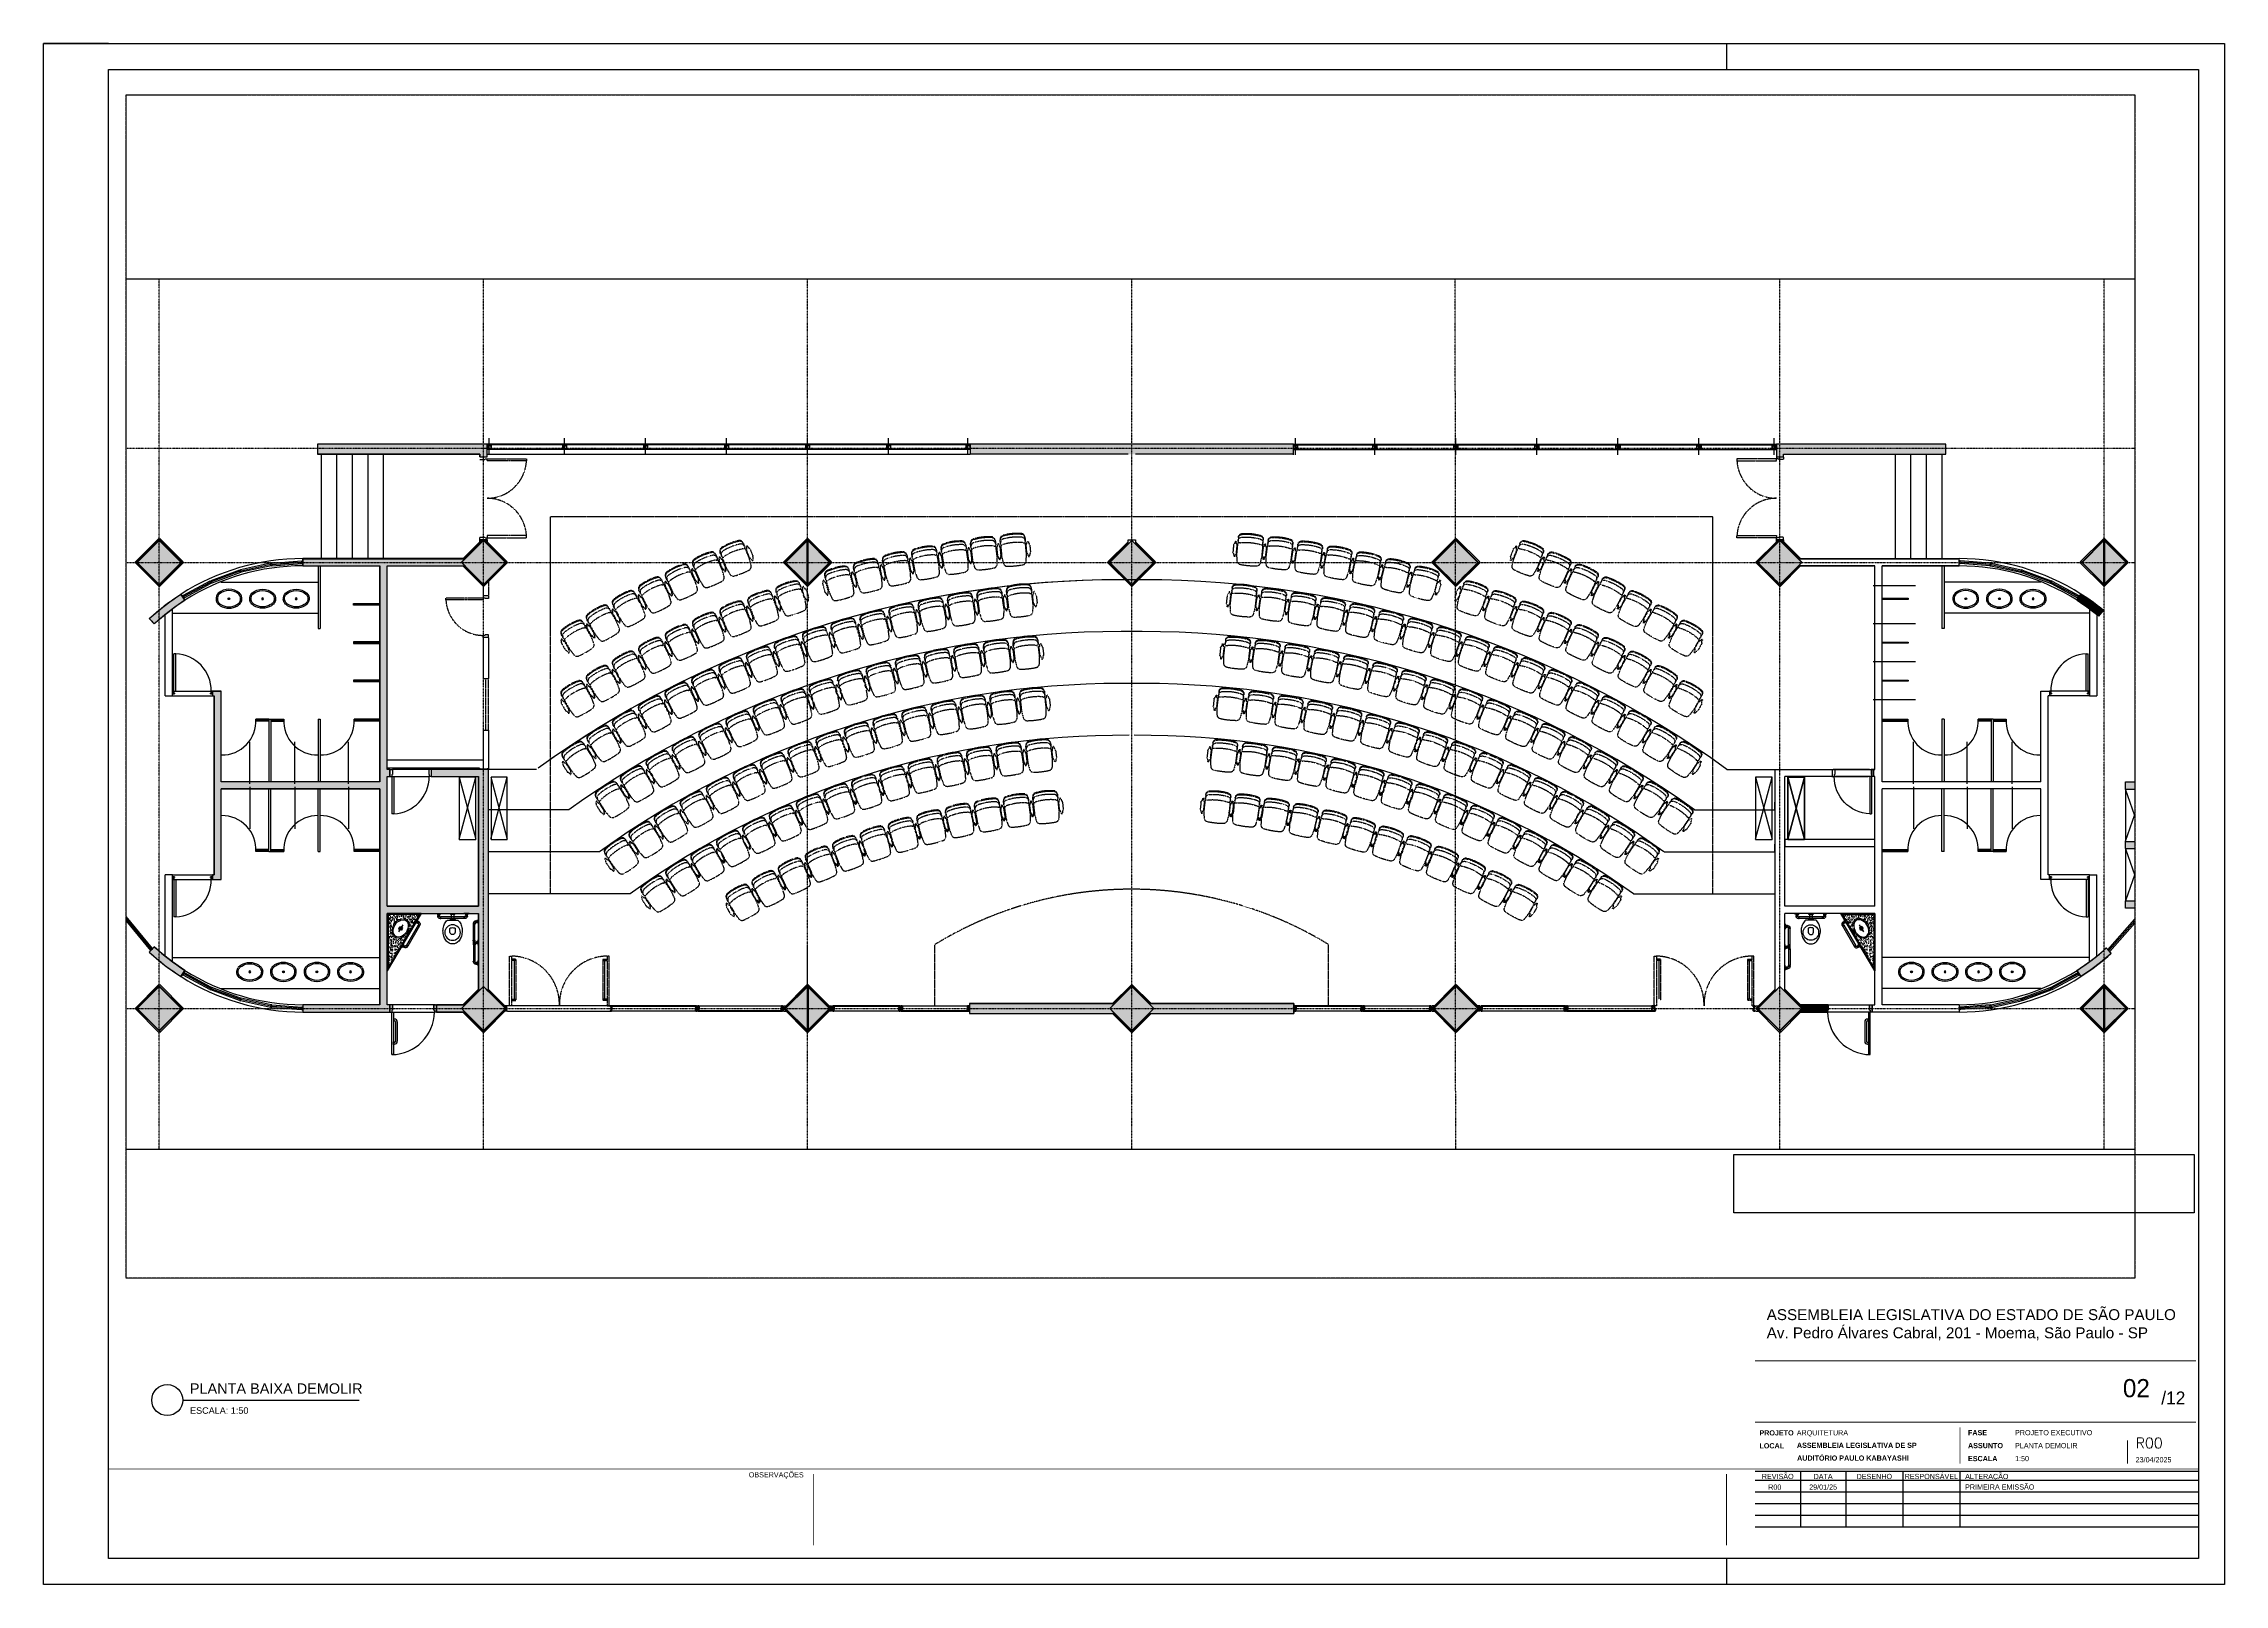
# Paper-space layout 'DEMOLIR' of a CAD drawing. Header units: millimetres. Extents: x 0 to 841, y 0 to 594.
# The model-space entities are those that its viewports show. They can reach past a viewport. Long polylines and large blocks are cut down to what shows.
import ezdxf
from ezdxf.enums import TextEntityAlignment as Align

# ---------------------------------------------------------------- set-up
doc = ezdxf.new("R2010")
doc.units = ezdxf.units.MM
doc.header["$MEASUREMENT"] = 0
for name, pattern in [('DASHDOT', [1, 0.5, -0.25, 0, -0.25]), ('DASHED', [0.75, 0.5, -0.25]), ('HIDDEN2', [0.1875, 0.125, -0.0625]), ('XR_BL2_AND_MON-REV15$0$DASHDOT', [1, 0.5, -0.25, 0, -0.25])]:
    doc.linetypes.add(name, pattern=pattern)
doc.layers.add('-vp', color=162, linetype='Continuous', plot=False)
for name, color, linetype in [('ALV_3', 3, 'Continuous'), ('ALV_HT', 253, 'Continuous'), ('base', 253, 'Continuous'), ('COB_PROJ_EST', 1, 'Continuous'), ('construir', 10, 'Continuous'), ('CORRIMÃO', 41, 'Continuous'), ('CX', 1, 'Continuous'), ('DEMOLIR', 10, 'HIDDEN2'), ('DETALHE', 1, 'Continuous'), ('EIXOS', 31, 'DASHDOT'), ('PVC', 2, 'Continuous'), ('SAN', 1, 'Continuous'), ('SANFINAL', 7, 'Continuous'), ('TC_01_FOLHA', 6, 'Continuous'), ('TC_17_TEXTO', 3, 'Continuous'), ('XR_BL2_AND_MON-REV15$0$aca', 2, 'Continuous'), ('XR_BL2_AND_MON-REV15$0$EIXOS_PERFIL', 181, 'XR_BL2_AND_MON-REV15$0$DASHDOT'), ('XR_BL2_AND_MON-REV15$0$MARMORE', 7, 'Continuous'), ('XR_BL2_AND_MON-REV15$0$PERFIL_DIV', 41, 'Continuous'), ('XR_BL2_AND_MON-REV15$0$SHADE', 7, 'Continuous')]:
    doc.layers.add(name, color=color, linetype=linetype)
doc.layers.add('PDF_Text', color=7, linetype='Continuous', true_color=0x535353)
doc.styles.add('PDF Arial', font='arial.ttf')
doc.styles.add('R80_50', font='swissl.ttf', dxfattribs={"height": 0.0925})
doc.styles.get("Standard").update_dxf_attribs({"font": 'romans.shx'})
doc.styles.add('TC_2.0-FUT', font='FUTURAM.TTF', dxfattribs={"height": 2})
doc.styles.add('TC_2.0-FUT-BOLD', font='', dxfattribs={"width": 0.9, "height": 2})
doc.styles.get('TC_2.0-FUT-BOLD').set_extended_font_data('Futura Md BT', bold=True)
picture_1 = doc.add_image_def('image1.jpg', size_in_pixel=(2243, 283))

# ---------------------------------------------------------------- blocks, each defined once
blk = doc.blocks.new('XR_BL2_AND_MON-REV15$0$P2000501')
for points in [[(0.231, -0.362, 0.149389), (0.24, -0.334), (0.24, -0.142, 0.03724), (0.239, -0.127), (0.221, -0.006, 0.342214), (0.154, 0.058, 0.051556), (-0.154, 0.058, 0.342214), (-0.221, -0.006), (-0.239, -0.127, 0.03724), (-0.24, -0.142), (-0.24, -0.334, 0.149389), (-0.231, -0.362)], [(0.24, -0.397, -0.36261), (0.178, -0.471, -0.08991), (-0.178, -0.471, -0.36261), (-0.24, -0.397)], [(0.24, -0.453, -0.36261), (0.178, -0.527, -0.08991), (-0.178, -0.527, -0.36261), (-0.24, -0.453)]]:
    blk.add_lwpolyline(points, format="xyb")
for points in [[(-0.254, -0.154, -0.164851), (-0.25, -0.166), (-0.25, -0.31, -0.164851), (-0.254, -0.322, 0.162089), (-0.273, -0.375, -1), (-0.297, -0.375, 0.162089), (-0.316, -0.322, -0.164851), (-0.32, -0.31), (-0.32, -0.166, -0.164851), (-0.316, -0.154, 0.162089), (-0.297, -0.1, -1), (-0.273, -0.1, 0.162089)], [(-0.178, -0.368, 0.08991), (0.178, -0.368, 0.086278), (0.203, -0.359, -0.57735), (0.24, -0.381), (0.24, -0.468, -0.36261), (0.178, -0.542, -0.08991), (-0.178, -0.542, -0.36261), (-0.24, -0.468), (-0.24, -0.381, -0.57735), (-0.203, -0.359, 0.086278)], [(0.25, -0.166), (0.25, -0.31, 0.164851), (0.254, -0.322, -0.162089), (0.273, -0.375, 1), (0.297, -0.375, -0.162089), (0.316, -0.322, 0.164851), (0.32, -0.31), (0.32, -0.166, 0.164851), (0.316, -0.154, -0.162089), (0.297, -0.1, 1), (0.273, -0.1, -0.162089), (0.254, -0.154, 0.164851)]]:
    blk.add_lwpolyline(points, format="xyb", close=True)
blk = doc.blocks.new('XR_BL2_AND_MON-REV15$0$P50X50')
at = {"layer": 'base'}
blk.add_hatch(color=256, dxfattribs=at).paths.add_polyline_path([(0, -0.424), (0.424, 0), (0, 0.424), (-0.424, 0)])
at = {"layer": 'base', "linetype": 'ByBlock'}
blk.add_lwpolyline([(0, -0.424), (0.424, 0), (0, 0.424), (-0.424, 0)], close=True, dxfattribs=at)
blk = doc.blocks.new('XR_BL2_AND_MON-REV15$0$PILAR 60X60_45')
at = {"layer": 'base'}
blk.add_blockref('XR_BL2_AND_MON-REV15$0$P50X50', (0, 0), dxfattribs=at)
blk = doc.blocks.new('XR_BL2_AND_MON-REV15$0$PILAR_60X60_JUNTA')
at = {"layer": 'base'}
for points in [[(-0.414, 0.01), (0, 0.424), (0.414, 0.01)], [(-0.414, -0.01), (0, -0.424), (0.414, -0.01)]]:
    blk.add_hatch(color=256, dxfattribs=at).paths.add_polyline_path(points)
at = {"layer": 'base', "linetype": 'ByBlock'}
for points in [[(-0.414, 0.01), (0, 0.424), (0.414, 0.01)], [(-0.414, -0.01), (0, -0.424), (0.414, -0.01)]]:
    blk.add_lwpolyline(points, close=True, dxfattribs=at)
at = {"layer": 'base'}
blk.add_point((0, 0), dxfattribs=at)
blk = doc.blocks.new('XR_BL2_AND_MON-REV15$0$P8014PL')
at = {"layer": 'base'}
for p, q in [((-0.075, 0.14), (-0.075, 0.859)), ((-0.075, 0.859), (-0.04, 0.859)), ((-0.04, 0.14), (-0.04, 0.859)), ((-0.8, 0), (-0.8, 0.14)), ((-0.8, 0.14), (-0.76, 0.14)), ((-0.8, 0), (-0.75, 0)), ((-0.76, 0.1), (-0.76, 0.14)), ((-0.76, 0.1), (-0.75, 0.1)), ((-0.75, 0), (-0.75, 0.1)), ((-0.04, 0.14), (-0.075, 0.14)), ((-0.05, 0), (-0.05, 0.1)), ((-0.04, 0.1), (-0.05, 0.1)), ((0, 0), (-0.05, 0)), ((-0.04, 0.1), (-0.04, 0.14)), ((0, 0.14), (-0.04, 0.14)), ((0, 0), (0, 0.14))]:
    blk.add_line(p, q, dxfattribs=at)
blk.add_arc((-0.04, 0.14), 0.72, 92.7863, 180, dxfattribs=at)
blk = doc.blocks.new('XR_BL2_AND_MON-REV15$0$P_M')
at = {"layer": 'XR_BL2_AND_MON-REV15$0$MARMORE'}
for p, q in [((-0.007, 0.035), (-0.46, -0.417)), ((0.007, 0.021), (-0.445, -0.431)), ((0.007, 0.021), (-0.007, 0.035)), ((0, 0.028), (0.007, 0.035)), ((0.438, -0.424), (0, 0.014)), ((-0.453, -0.424), (-0.46, -0.417)), ((-0.007, -0.87), (0.445, -0.417)), ((0.445, -0.417), (0.46, -0.431)), ((0.453, -0.424), (0.46, -0.417)), ((-0.453, -0.424), (-0.46, -0.431)), ((-0.46, -0.431), (-0.007, -0.884)), ((-0.453, -0.424), (-0.445, -0.431)), ((-0.438, -0.424), (0, -0.863)), ((-0.007, -0.87), (0.007, -0.884)), ((0, -0.877), (-0.007, -0.884))]:
    blk.add_line(p, q, dxfattribs=at)
for points in [[(0.46, -0.417), (0.007, 0.035)], [(0.007, -0.884), (0.46, -0.431)]]:
    blk.add_lwpolyline(points, dxfattribs=at)
blk = doc.blocks.new('XR_BL2_AND_MON-REV15$0$PERFIL_UNIT_ALCOA')
at = {"color": 1}
for p, q in [((-34, 19), (-34, 13)), ((-34, 13), (-15, 13)), ((-33, 83), (-32, 83)), ((-33, 76), (-33, 83)), ((-32, 76), (-33, 76)), ((-33, 43), (-32, 43)), ((-33, 36), (-33, 43)), ((-32, 36), (-33, 36)), ((-32, 80), (-32, 79)), ((-31, 80), (-32, 80)), ((-32, 79), (-31, 79)), ((-32, 40), (-32, 39)), ((-31, 40), (-32, 40)), ((-32, 39), (-31, 39)), ((-31, 82), (-31, 80)), ((-31, 79), (-31, 77)), ((-31, 42), (-31, 40)), ((-31, 39), (-31, 37)), ((-15, 19), (-21, 19)), ((-15, 19), (-21, 19)), ((-21, 13), (-15, 13)), ((-19, 19), (-13, 19)), ((-15, 19), (-15, 13)), ((-7, 95), (-9, 95)), ((-7, 95), (-9, 95)), ((-9, 92), (-5, 92)), ((-9, 27), (-5, 27)), ((-7, 24), (-9, 24)), ((-7, 24), (-9, 24)), ((-6, 95), (-8, 97)), ((-7, 96), (-8, 97)), ((-8, 96), (-7, 97)), ((-8, 96), (-7, 97)), ((-8, 96), (-7, 97)), ((-8, 97), (-8, 97)), ((-6, 95), (-8, 97)), ((-7, 96), (-8, 97)), ((-8, 96), (-7, 97)), ((-8, 96), (-7, 97)), ((-8, 96), (-7, 97)), ((-8, 97), (-8, 97)), ((-7, 96), (-8, 96)), ((-8, 96), (-8, 96)), ((-7, 96), (-8, 96)), ((-8, 96), (-8, 96)), ((-6, 24), (-8, 22)), ((-6, 24), (-8, 22)), ((-7, 23), (-8, 22)), ((-7, 23), (-8, 22)), ((-8, 23), (-8, 23)), ((-8, 23), (-7, 22)), ((-8, 23), (-7, 22)), ((-7, 23), (-8, 22)), ((-7, 23), (-8, 22)), ((-8, 23), (-8, 23)), ((-8, 23), (-7, 22)), ((-8, 23), (-7, 22)), ((-8, 22), (-7, 22)), ((-8, 22), (-8, 22)), ((-8, 22), (-7, 22)), ((-8, 22), (-8, 22)), ((-5, 95), (-7, 97)), ((-5, 95), (-7, 97)), ((-7, 95), (-4, 97)), ((-7, 95), (-5, 97)), ((-7, 95), (-5, 97)), ((-7, 96), (-6, 97)), ((-7, 96), (-6, 97)), ((-5, 95), (-7, 97)), ((-5, 95), (-7, 97)), ((-7, 95), (-4, 97)), ((-7, 95), (-5, 97)), ((-7, 95), (-5, 97)), ((-7, 96), (-6, 97)), ((-7, 96), (-6, 97)), ((-7, 95), (-7, 96)), ((-7, 95), (-7, 96)), ((-6, 95), (-7, 96)), ((-6, 95), (-7, 96)), ((-4, 95), (-7, 95)), ((-4, 95), (-7, 95)), ((-6, 95), (-7, 95)), ((-6, 95), (-7, 95)), ((-4, 24), (-7, 24)), ((-7, 24), (-7, 23)), ((-4, 24), (-7, 24)), ((-7, 24), (-7, 23)), ((-5, 24), (-7, 22)), ((-5, 24), (-7, 22)), ((-6, 24), (-7, 23)), ((-6, 24), (-7, 23)), ((-7, 24), (-4, 22)), ((-5, 24), (-7, 22)), ((-5, 24), (-7, 22)), ((-6, 24), (-7, 23)), ((-6, 24), (-7, 23)), ((-7, 24), (-4, 22)), ((-7, 23), (-5, 22)), ((-7, 23), (-5, 22)), ((-7, 23), (-6, 22)), ((-7, 23), (-6, 22)), ((-7, 23), (-5, 22)), ((-7, 23), (-5, 22)), ((-7, 23), (-6, 22)), ((-7, 23), (-6, 22)), ((-4, 95), (-6, 97)), ((-4, 95), (-6, 97)), ((-4, 95), (-6, 97)), ((-6, 95), (-4, 97)), ((-6, 95), (-4, 97)), ((-4, 95), (-6, 97)), ((-4, 95), (-6, 97)), ((-4, 95), (-6, 97)), ((-6, 95), (-4, 97)), ((-6, 95), (-4, 97)), ((-4, 24), (-6, 22)), ((-4, 24), (-6, 22)), ((-6, 24), (-4, 22)), ((-6, 24), (-4, 22)), ((-4, 24), (-6, 22)), ((-4, 24), (-6, 22)), ((-6, 24), (-4, 22)), ((-6, 24), (-4, 22)), ((-4, 23), (-6, 22)), ((-4, 23), (-6, 22)), ((-3, 96), (-5, 97)), ((-4, 96), (-5, 97)), ((-5, 95), (-3, 97)), ((-5, 95), (-3, 97)), ((-3, 96), (-5, 97)), ((-4, 96), (-5, 97)), ((-5, 95), (-3, 97)), ((-5, 95), (-3, 97)), ((-5, 92), (-1, 92)), ((-5, 27), (-1, 27)), ((-5, 24), (-3, 22)), ((-5, 24), (-3, 22)), ((-5, 24), (-3, 22)), ((-5, 24), (-3, 22)), ((-3, 23), (-5, 22)), ((-4, 23), (-5, 22)), ((-3, 23), (-5, 22)), ((-4, 23), (-5, 22)), ((-3, 96), (-4, 97)), ((-3, 96), (-4, 97)), ((-3, 96), (-4, 97)), ((-3, 96), (-4, 97)), ((-4, 96), (-4, 95)), ((-4, 96), (-4, 95)), ((-4, 96), (-3, 96)), ((-4, 96), (-3, 96)), ((-4, 95), (-4, 95)), ((-4, 95), (-4, 95)), ((-2, 95), (-4, 95)), ((-4, 95), (-4, 95)), ((-4, 95), (-4, 95)), ((-2, 95), (-4, 95)), ((-4, 23), (-4, 24)), ((-4, 23), (-4, 24)), ((-4, 24), (-4, 24)), ((-4, 24), (-4, 23)), ((-2, 24), (-4, 24)), ((-4, 24), (-4, 24)), ((-4, 24), (-4, 23)), ((-2, 24), (-4, 24)), ((-3, 23), (-4, 22)), ((-3, 23), (-4, 22)), ((-4, 23), (-3, 22)), ((-3, 23), (-4, 22)), ((-3, 23), (-4, 22)), ((-4, 23), (-3, 22)), ((0, 19), (-4, 4)), ((-4, 13), (-4, 3)), ((-4, 8), (-4, 4)), ((-3, 97), (-3, 97)), ((-3, 96), (-3, 97)), ((-3, 97), (-3, 97)), ((-3, 96), (-3, 97)), ((-3, 96), (-3, 96)), ((-3, 96), (-3, 96)), ((-3, 23), (-3, 22)), ((-3, 23), (-3, 22)), ((-3, 22), (-3, 22)), ((-3, 22), (-3, 22)), ((-3, 22), (-3, 22)), ((-3, 22), (-3, 22)), ((10, 19), (0, 19)), ((18, 27), (9, 27)), ((9, 27), (9, 27)), ((9, 27), (9, 27)), ((9, 27), (9, 26)), ((9, 26), (9, 26)), ((9, 25), (9, 25)), ((9, 25), (9, 24)), ((9, 24), (9, 24)), ((10, 26), (10, 26)), ((10, 26), (17, 25)), ((17, 25), (10, 25)), ((10, 25), (10, 25)), ((10, 24), (10, 24)), ((10, 24), (12, 24)), ((10, 19), (13, 4)), ((12, 39), (26, 39)), ((12, 24), (12, 23)), ((12, 23), (12, 23)), ((12, 23), (12, 23)), ((12, 23), (12, 23)), ((12, 22), (12, 22)), ((12, 22), (12, 21)), ((12, 21), (12, 21)), ((12, 21), (12, 21)), ((12, 21), (15, 21)), ((15, 43), (13, 43)), ((13, 43), (13, 43)), ((13, 42), (13, 42)), ((13, 42), (13, 40)), ((13, 40), (13, 40)), ((13, 40), (13, 39)), ((13, 39), (13, 39)), ((13, 39), (13, 37)), ((13, 37), (13, 37)), ((13, 36), (13, 36)), ((13, 36), (15, 36)), ((13, 13), (13, 3)), ((13, 8), (13, 4)), ((15, 36), (15, 43)), ((15, 41), (16, 40)), ((15, 38), (15, 41)), ((15, 40), (15, 40)), ((15, 38), (15, 38)), ((15, 38), (16, 38)), ((15, 23), (15, 24)), ((16, 23), (15, 23)), ((15, 23), (15, 23)), ((15, 21), (16, 22)), ((15, 21), (15, 21)), ((15, 21), (15, 21)), ((16, 41), (17, 40)), ((16, 38), (16, 41)), ((16, 40), (16, 40)), ((16, 38), (16, 40)), ((16, 38), (17, 38)), ((16, 38), (16, 38)), ((16, 24), (18, 24)), ((16, 23), (16, 23)), ((16, 22), (16, 22)), ((17, 38), (18, 41)), ((17, 38), (17, 40)), ((17, 40), (17, 40)), ((17, 38), (17, 38)), ((17, 38), (18, 38)), ((17, 25), (17, 25)), ((17, 25), (17, 25)), ((17, 25), (17, 25)), ((17, 25), (17, 25)), ((17, 25), (17, 25)), ((18, 41), (18, 40)), ((18, 38), (19, 41)), ((18, 38), (18, 40)), ((18, 40), (19, 40)), ((18, 38), (18, 38)), ((18, 38), (19, 38)), ((18, 24), (18, 27)), ((18, 27), (18, 27)), ((18, 27), (18, 27)), ((18, 24), (18, 24)), ((18, 24), (18, 24)), ((19, 41), (19, 40)), ((19, 38), (20, 41)), ((19, 40), (19, 40)), ((19, 40), (20, 40)), ((19, 38), (19, 40)), ((19, 38), (20, 38)), ((19, 38), (19, 38)), ((19, 38), (19, 38)), ((20, 41), (20, 40)), ((20, 38), (20, 40)), ((20, 40), (21, 40)), ((20, 38), (21, 38)), ((21, 38), (21, 41)), ((21, 41), (21, 40)), ((21, 38), (21, 40)), ((21, 40), (22, 40)), ((21, 38), (21, 38)), ((21, 38), (22, 38)), ((22, 38), (22, 41)), ((22, 41), (22, 40)), ((22, 38), (22, 40)), ((22, 40), (23, 40)), ((22, 38), (22, 38)), ((22, 38), (23, 38)), ((23, 38), (23, 41)), ((23, 41), (24, 40)), ((23, 38), (24, 40)), ((23, 38), (23, 38)), ((23, 38), (23, 38)), ((24, 40), (24, 40)), ((24, 39), (24, 40)), ((24, 19), (24, 13)), ((31, 13), (24, 13)), ((43, 13), (24, 13)), ((26, 19), (32, 19)), ((26, 19), (45, 19)), ((39, 82), (39, 80)), ((39, 80), (40, 80)), ((39, 79), (39, 77)), ((40, 79), (39, 79)), ((41, 83), (40, 83)), ((40, 80), (40, 79)), ((40, 76), (41, 76)), ((41, 76), (41, 83)), ((43, 19), (43, 13))]:
    blk.add_line(p, q, dxfattribs=at)
for points in [[(-33, 19), (0, 19), (0, 19), (0, 24), (0, 24), (-3, 24, 1), (-3, 23), (-3, 23), (-3, 22), (-8, 22), (-8, 23), (-7, 23, 1), (-7, 24), (-10, 24), (-10, 23, -0.414214), (-12, 21), (-32, 21, -0.414214), (-34, 23), (-34, 96, -0.414214), (-32, 98), (-10, 98), (-10, 98), (-10, 95), (-10, 95, 0.419197), (-10, 95), (-7, 95, 1.022616), (-7, 96), (-8, 96), (-8, 97), (-3, 97), (-3, 96), (-3, 96, 1), (-3, 95), (0, 95), (0, 95), (0, 99), (-35, 99), (-35, 99), (-35, 18, 0.414214), (-35, 17), (-34, 17, 0.414214), (-34, 18), (-34, 19, -0.414214), (-33, 19)], [(40, 97), (14, 97, 0.414214), (12, 95), (12, 91, -0.414214), (10, 89), (-4, 89), (-4, 86), (-5, 86), (-5, 89), (-13, 89, -1.000008), (-13, 91), (-5, 92), (-5, 92), (10, 92), (10, 99, -0.414214), (10, 99), (44, 99, -0.414214), (45, 99), (45, 63, -0.406616), (44, 62), (18, 62, 0.414214), (17, 62), (17, 27, -0.414214), (17, 27), (-5, 27), (-13, 28, -1.000008), (-13, 30), (-5, 30), (-5, 33), (-4, 33), (-4, 30), (13, 30, 0.414214), (15, 32), (15, 65, -0.414214), (15, 65), (40, 65, 0.414214), (42, 67), (42, 95, 0.414214), (40, 97)], [(19, 56), (19, 30), (18, 30, 1), (18, 29), (19, 29), (19, 24), (16, 24, 0.414173), (15, 23), (15, 23), (16, 23, -0.585709), (16, 22), (16, 21, -0.26127), (15, 21), (12, 21, -0.253886), (12, 21), (11, 22, -0.595041), (11, 23), (12, 23), (12, 23, 0.414173), (12, 24), (10, 24, 0.414214), (10, 23), (10, 20, 0.414214), (10, 19), (44, 19, 0.414214), (45, 20), (45, 62, 0.414214), (44, 62), (19, 62, 0.414214), (19, 62), (19, 57), (18, 57, 1), (18, 56), (19, 56)], [(13, 22), (13, 24), (13, 24, -0.414214), (13, 24), (13, 24), (14, 24), (14, 24, -0.414214), (15, 24), (15, 24), (15, 22), (15, 22, -0.414214), (14, 22), (14, 22), (13, 22), (13, 22, -0.414214), (13, 22)], [(20, 22), (19, 22, 0.414214), (18, 22), (18, 21, 0.414214), (19, 21), (43, 21), (43, 61), (20, 61), (20, 23, -0.414214), (20, 22)]]:
    blk.add_lwpolyline(points, format="xyb", dxfattribs=at)
for points in [[(-7, 96), (-8, 96), (-8, 97), (-3, 97), (-3, 96), (-4, 96)], [(-7, 96), (-8, 96), (-8, 97), (-3, 97), (-3, 96), (-4, 96)], [(-7, 23), (-8, 23), (-8, 22), (-3, 22), (-3, 23), (-4, 23)], [(-7, 23), (-8, 23), (-8, 22), (-3, 22), (-3, 23), (-4, 23)]]:
    blk.add_lwpolyline(points, dxfattribs=at)
for centre, radius, start, end in [((-32, 82), 0.869, 0, 90), ((-32, 77), 0.869, 270, 0), ((-32, 42), 0.869, 0, 90), ((-32, 37), 0.869, 270, 0), ((-9, 93), 1.57, 97.3776, 269.717), ((-9, 25), 1.57, 90.283, 262.6224), ((-2, 93), 1.44, 277.4115, 92.3804), ((-2, 25), 1.44, 267.6196, 82.5885), ((9, 27), 0.3, 90.0002, 173.0764), ((10, 26), 0.5, 173.0802, 360), ((10, 25), 0.3, 86.9206, 179.9979), ((10, 24), 0.3, 180, 270), ((12, 24), 0.3, 360, 90), ((12, 23), 0.184, 90, 194.9998), ((12, 21), 0.184, 202.0192, 270), ((16, 24), 0.3, 90, 180), ((15, 21), 0.184, 270, 337.9776), ((16, 23), 0.184, 344.9975, 90), ((17, 25), 0.2, 0, 86.4562), ((17, 25), 0.2, 266.9225, 0), ((18, 27), 0.3, 0, 90), ((18, 24), 0.3, 270, 0), ((40, 82), 0.869, 90, 180), ((40, 77), 0.869, 180, 270)]:
    blk.add_arc(centre, radius, start, end, dxfattribs=at)
at = {"color": 1, "extrusion": (0, 0, -1)}
for centre, major_axis in [((13, 42), (0.573, -0.573)), ((13, 37), (0.573, 0.573))]:
    blk.add_ellipse(centre, major_axis=major_axis, ratio=1, start_param=2.356194, end_param=3.926991, dxfattribs=at)
at = {"color": 1}
for points, knots in [([(25, 39), (25, 39), (25, 39), (25, 39), (25, 39), (25, 39), (25, 39), (25, 39), (25, 39), (24, 39), (24, 39), (24, 39), (24, 39), (24, 39), (24, 39), (24, 39), (24, 39), (24, 39), (24, 39), (24, 39), (24, 39), (24, 39), (24, 39), (24, 39), (24, 39), (24, 39), (24, 39), (24, 39), (24, 38), (23, 38), (23, 38), (23, 38), (23, 38), (23, 38)], [0, 0, 0, 0, 0.051439, 0.072585, 0.094945, 0.148925, 0.177318, 0.208117, 0.229263, 0.263962, 0.286322, 0.316684, 0.341831, 0.370224, 0.385176, 0.410323, 0.432683, 0.466448, 0.484229, 0.519793, 0.54494, 0.583668, 0.608815, 0.635405, 0.653187, 0.684808, 0.766724, 0.798345, 0.829966, 0.855113, 0.870066, 0.927124, 1, 1, 1, 1]), ([(25, 39), (25, 39), (25, 40), (25, 40), (25, 40), (25, 40), (24, 40), (25, 40), (24, 40), (24, 40), (24, 40), (24, 40), (24, 40), (24, 40), (24, 40), (24, 40), (24, 40), (24, 40), (24, 40), (24, 40), (24, 40), (24, 40), (24, 40), (24, 40), (24, 40)], [0, 0, 0, 0, 0.07678, 0.102261, 0.156401, 0.18506, 0.227914, 0.244954, 0.311716, 0.342019, 0.377118, 0.407421, 0.432902, 0.525013, 0.566753, 0.587018, 0.625497, 0.657854, 0.688156, 0.805193, 0.825457, 0.896684, 0.922166, 1, 1, 1, 1])]:
    blk.add_open_spline(points, degree=3, knots=knots, dxfattribs=at)
at = {"layer": 'XR_BL2_AND_MON-REV15$0$EIXOS_PERFIL', "linetype": 'ByBlock', "ltscale": 0.1}
blk.add_line((5, 207), (5, -115), dxfattribs=at)
blk = doc.blocks.new('XR_BL2_AND_MON-REV15$0$A$C10B331E6')
at = {"layer": 'base'}
for p, q in [((-0.15, 0), (-0.15, -9.313, 2.33)), ((-0.06, 0, 197.496), (-0.06, -9.313, 199.826)), ((-0.05, 0, 179.853), (-0.05, -9.313, 199.826))]:
    blk.add_line(p, q, dxfattribs=at)
at = {"layer": 'base', "elevation": 179.853}
blk.add_lwpolyline([(-0.06, -9.313), (-0.05, -9.313)], dxfattribs=at)
at = {"layer": 'base', "linetype": 'ByBlock', "ltscale": 0.1, "xscale": -0.001000000000203727, "yscale": 0.001000000000203727, "zscale": 0.0009999999999763531, "rotation": 90}
for p in [(-0.047, -0.035, 197.496), (-0.047, -1.566), (-0.047, -3.129), (-0.047, -4.691), (-0.047, -6.254), (-0.047, -7.816), (-0.047, -9.269, 179.853)]:
    blk.add_blockref('XR_BL2_AND_MON-REV15$0$PERFIL_UNIT_ALCOA', p, dxfattribs=at)
blk = doc.blocks.new('XR_BL2_AND_MON-REV15$0$A$C331768BC')
at = {"layer": 'XR_BL2_AND_MON-REV15$0$SHADE'}
blk.add_hatch(color=254, dxfattribs=at).paths.add_polyline_path([(73, 22), (73, 17), (85, 17), (85, 26), (80, 26), (80, 45), (85, 45), (85, 54), (73, 54), (73, 49), (29, 49), (29, 54), (18, 54), (18, 46), (23, 46), (23, 25), (18, 25), (18, 17), (29, 17), (29, 22), (51, 22)])
at = {"layer": 'XR_BL2_AND_MON-REV15$0$EIXOS_PERFIL'}
for p, q in [((-9, 35, -59), (110, 35, -59)), ((51, 86, -59), (51, -19, -59))]:
    blk.add_line(p, q, dxfattribs=at)
at = {"layer": 'XR_BL2_AND_MON-REV15$0$PERFIL_DIV'}
for p, q in [((0, 65, -59), (0, 46, -59)), ((2, 66, -59), (1, 66, -59)), ((2, 5, -59), (1, 5, -59)), ((2, 50, -59), (2, 66, -59)), ((9, 50, -59), (2, 50, -59)), ((2, 49, -59), (11, 49, -59)), ((2, 46, -59), (2, 49, -59)), ((13, 42, -59), (6, 42, -59)), ((16, 40, -59), (6, 40, -59)), ((9, 65, -59), (9, 50, -59)), ((9, 33, -59), (9, 37, -59)), ((10, 63, -59), (10, 65, -59)), ((10, 50, -59), (10, 57, -59)), ((15, 50, -59), (10, 50, -59)), ((10, 37, -59), (10, 33, -59)), ((11, 49, -59), (11, 49, -59)), ((11, 49, -59), (13, 49, -59)), ((12, 40, -59), (16, 40, -59)), ((15, 39, -59), (12, 39, -59)), ((12, 31, -59), (15, 31, -59)), ((16, 30, -59), (12, 30, -59)), ((14, 69, -59), (13, 69, -59)), ((13, 69, -59), (13, 51, -59)), ((13, 51, -59), (14, 51, -59)), ((13, 49, -59), (13, 42, -59)), ((14, 71, -59), (34, 71, -59)), ((15, 70, -59), (14, 70, -59)), ((14, 58, -59), (14, 69, -59)), ((21, 58, -59), (14, 58, -59)), ((14, 55, -59), (30, 55, -59)), ((14, 51, -59), (14, 55, -59)), ((15, 67, -59), (15, 70, -59)), ((15, 67, -59), (16, 67, -59)), ((18, 58, -59), (15, 60, -59)), ((15, 60, -59), (16, 60, -59)), ((16, 55, -59), (15, 55, -59)), ((15, 55, -59), (15, 50, -59)), ((15, 42, -59), (15, 49, -59)), ((15, 49, -59), (16, 49, -59)), ((16, 42, -59), (15, 42, -59)), ((18, 13, -59), (15, 11, -59)), ((15, 11, -59), (16, 11, -59)), ((16, 70, -59), (31, 70, -59)), ((16, 67, -59), (16, 70, -59)), ((16, 60, -59), (19, 58, -59)), ((16, 49, -59), (16, 55, -59)), ((16, 40, -59), (16, 42, -59)), ((16, 40, -59), (16, 40, -59)), ((16, 31, -59), (16, 30, -59)), ((16, 30, -59), (16, 29, -59)), ((16, 11, -59), (19, 13, -59)), ((17, 39, -59), (18, 39, -59)), ((18, 32, -59), (17, 32, -59)), ((21, 59, -59), (22, 61, -59)), ((24, 59, -59), (21, 58, -59)), ((21, 12, -59), (22, 10, -59)), ((23, 60, -59), (22, 59, -59)), ((23, 11, -59), (22, 12, -59)), ((24, 62, -59), (39, 65, -59)), ((39, 64, -59), (24, 61, -59)), ((30, 57, -59), (24, 59, -59)), ((39, 7, -59), (24, 10, -59)), ((24, 9, -59), (39, 6, -59)), ((30, 55, -59), (30, 57, -59)), ((33, 66, -59), (31, 66, -59)), ((71, 54, -59), (31, 54, -59)), ((32, 68, -59), (32, 68, -59)), ((32, 67, -59), (32, 67, -59)), ((34, 70, -59), (34, 70, -59)), ((35, 70, -59), (35, 70, -59)), ((36, 68, -59), (36, 68, -59)), ((36, 67, -59), (36, 67, -59)), ((37, 66, -59), (36, 66, -59)), ((40, 69, -59), (37, 70, -59)), ((40, 67, -59), (38, 68, -59)), ((42, 68, -59), (51, 68, -59)), ((50, 66, -59), (42, 66, -59)), ((48, 56, -59), (43, 63, -59)), ((59, 56, -59), (43, 56, -59)), ((43, 56, -59), (43, 54, -59)), ((43, 54, -59), (59, 54, -59)), ((43, 15, -59), (43, 17, -59)), ((43, 17, -59), (59, 17, -59)), ((48, 15, -59), (43, 8, -59)), ((59, 15, -59), (43, 15, -59)), ((44, 63, -59), (49, 56, -59)), ((44, 8, -59), (49, 15, -59)), ((50, 65, -59), (50, 66, -59)), ((50, 65, -59), (51, 65, -59)), ((51, 65, -59), (51, 68, -59)), ((60, 68, -59), (51, 68, -59)), ((51, 65, -59), (51, 68, -59)), ((51, 65, -59), (51, 68, -59)), ((51, 65, -59), (51, 68, -59)), ((53, 65, -59), (51, 65, -59)), ((51, 6, -59), (51, 3, -59)), ((51, 6, -59), (51, 3, -59)), ((51, 6, -59), (51, 3, -59)), ((51, 6, -59), (51, 3, -59)), ((53, 65, -59), (53, 66, -59)), ((53, 66, -59), (60, 66, -59)), ((58, 63, -59), (53, 56, -59)), ((58, 8, -59), (53, 15, -59)), ((54, 56, -59), (59, 63, -59)), ((54, 15, -59), (59, 8, -59)), ((59, 54, -59), (59, 56, -59)), ((59, 17, -59), (59, 15, -59)), ((62, 69, -59), (65, 70, -59)), ((62, 67, -59), (64, 68, -59)), ((78, 62, -59), (63, 65, -59)), ((63, 64, -59), (78, 61, -59)), ((63, 7, -59), (78, 10, -59)), ((78, 9, -59), (63, 6, -59)), ((65, 66, -59), (66, 66, -59)), ((66, 68, -59), (66, 68, -59)), ((66, 67, -59), (66, 67, -59)), ((67, 70, -59), (67, 70, -59)), ((88, 71, -59), (68, 71, -59)), ((68, 70, -59), (68, 70, -59)), ((69, 66, -59), (71, 66, -59)), ((71, 54, -59), (69, 54, -59)), ((70, 68, -59), (70, 68, -59)), ((70, 67, -59), (70, 67, -59)), ((86, 70, -59), (71, 70, -59)), ((72, 57, -59), (78, 59, -59)), ((72, 55, -59), (72, 57, -59)), ((88, 55, -59), (72, 55, -59)), ((78, 59, -59), (81, 58, -59)), ((79, 60, -59), (80, 59, -59)), ((79, 11, -59), (80, 12, -59)), ((81, 59, -59), (80, 61, -59)), ((81, 12, -59), (80, 10, -59)), ((81, 58, -59), (88, 58, -59)), ((86, 60, -59), (83, 58, -59)), ((86, 11, -59), (83, 13, -59)), ((84, 58, -59), (87, 60, -59)), ((85, 39, -59), (84, 39, -59)), ((84, 32, -59), (85, 32, -59)), ((85, 17, -59), (85, 26, -59)), ((86, 67, -59), (86, 70, -59)), ((88, 67, -59), (86, 67, -59)), ((87, 60, -59), (86, 60, -59)), ((86, 49, -59), (86, 55, -59)), ((86, 55, -59), (88, 55, -59)), ((88, 49, -59), (86, 49, -59)), ((86, 40, -59), (86, 42, -59)), ((86, 42, -59), (88, 42, -59)), ((86, 40, -59), (96, 40, -59)), ((90, 40, -59), (86, 40, -59)), ((86, 40, -59), (86, 40, -59)), ((86, 31, -59), (86, 30, -59)), ((86, 30, -59), (86, 29, -59)), ((86, 30, -59), (90, 30, -59)), ((86, 22, -59), (86, 15, -59)), ((87, 11, -59), (86, 11, -59)), ((87, 39, -59), (90, 39, -59)), ((90, 31, -59), (87, 31, -59)), ((88, 67, -59), (88, 70, -59)), ((88, 70, -59), (88, 70, -59)), ((88, 58, -59), (88, 69, -59)), ((88, 69, -59), (89, 69, -59)), ((88, 55, -59), (88, 50, -59)), ((88, 51, -59), (88, 55, -59)), ((88, 50, -59), (92, 50, -59)), ((89, 51, -59), (88, 51, -59)), ((88, 42, -59), (88, 49, -59)), ((89, 69, -59), (89, 51, -59)), ((89, 49, -59), (89, 42, -59)), ((91, 49, -59), (89, 49, -59)), ((89, 42, -59), (96, 42, -59)), ((101, 49, -59), (91, 49, -59)), ((91, 49, -59), (91, 49, -59)), ((92, 63, -59), (92, 65, -59)), ((92, 50, -59), (92, 57, -59)), ((92, 37, -59), (92, 33, -59)), ((93, 65, -59), (93, 50, -59)), ((93, 50, -59), (101, 50, -59)), ((93, 33, -59), (93, 37, -59)), ((101, 66, -59), (101, 66, -59)), ((101, 50, -59), (101, 66, -59)), ((101, 54, -59), (101, 56, -59)), ((102, 65, -59), (102, 46, -59))]:
    blk.add_line(p, q, dxfattribs=at)
at = {"layer": 'XR_BL2_AND_MON-REV15$0$PERFIL_DIV', "linetype": 'Continuous'}
for p, q in [((0, 6, -59), (0, 25, -59)), ((2, 25, -59), (2, 22, -59)), ((2, 22, -59), (11, 22, -59)), ((9, 20, -59), (2, 20, -59)), ((2, 20, -59), (2, 5, -59)), ((16, 30, -59), (6, 30, -59)), ((13, 29, -59), (6, 29, -59)), ((9, 6, -59), (9, 20, -59)), ((15, 20, -59), (10, 20, -59)), ((10, 20, -59), (10, 14, -59)), ((10, 8, -59), (10, 6, -59)), ((11, 22, -59), (11, 22, -59)), ((11, 22, -59), (13, 22, -59)), ((13, 22, -59), (13, 29, -59)), ((13, 2, -59), (13, 20, -59)), ((13, 20, -59), (14, 20, -59)), ((14, 2, -59), (13, 2, -59)), ((14, 20, -59), (14, 15, -59)), ((14, 15, -59), (30, 15, -59)), ((21, 13, -59), (14, 13, -59)), ((14, 13, -59), (14, 2, -59)), ((15, 1, -59), (14, 1, -59)), ((15, 29, -59), (15, 22, -59)), ((16, 29, -59), (15, 29, -59)), ((15, 22, -59), (16, 22, -59)), ((15, 15, -59), (15, 20, -59)), ((16, 15, -59), (15, 15, -59)), ((15, 4, -59), (16, 4, -59)), ((15, 4, -59), (15, 1, -59)), ((16, 40, -59), (16, 55, -59)), ((16, 55, -59), (33, 55, -59)), ((16, 15, -59), (16, 31, -59)), ((16, 22, -59), (16, 15, -59)), ((33, 15, -59), (16, 15, -59)), ((16, 4, -59), (16, 1, -59)), ((16, 1, -59), (31, 1, -59)), ((29, 54, -59), (18, 54, -59)), ((18, 54, -59), (18, 46, -59)), ((18, 46, -59), (23, 46, -59)), ((21, 44, -59), (18, 44, -59)), ((18, 44, -59), (18, 40, -59)), ((18, 31, -59), (18, 27, -59)), ((18, 27, -59), (21, 27, -59)), ((23, 25, -59), (18, 25, -59)), ((18, 25, -59), (18, 17, -59)), ((18, 17, -59), (29, 17, -59)), ((21, 27, -59), (21, 44, -59)), ((24, 12, -59), (21, 13, -59)), ((23, 46, -59), (23, 25, -59)), ((30, 14, -59), (24, 12, -59)), ((29, 49, -59), (29, 54, -59)), ((73, 49, -59), (29, 49, -59)), ((29, 22, -59), (51, 22, -59)), ((29, 17, -59), (29, 22, -59)), ((30, 15, -59), (30, 14, -59)), ((31, 54, -59), (31, 50, -59)), ((33, 54, -59), (31, 54, -59)), ((31, 54, -59), (31, 50, -59)), ((31, 50, -59), (71, 50, -59)), ((31, 50, -59), (71, 50, -59)), ((31, 17, -59), (31, 20, -59)), ((31, 20, -59), (71, 20, -59)), ((51, 20, -59), (31, 20, -59)), ((31, 20, -59), (31, 17, -59)), ((71, 17, -59), (31, 17, -59)), ((31, 17, -59), (33, 17, -59)), ((33, 5, -59), (31, 5, -59)), ((32, 4, -59), (32, 4, -59)), ((32, 3, -59), (32, 3, -59)), ((33, 55, -59), (33, 54, -59)), ((33, 17, -59), (33, 16, -59)), ((34, 1, -59), (34, 1, -59)), ((35, 1, -59), (35, 1, -59)), ((37, 5, -59), (36, 5, -59)), ((36, 4, -59), (36, 4, -59)), ((36, 3, -59), (36, 3, -59)), ((40, 2, -59), (37, 1, -59)), ((40, 4, -59), (38, 3, -59)), ((50, 5, -59), (42, 5, -59)), ((42, 3, -59), (51, 3, -59)), ((50, 6, -59), (51, 6, -59)), ((50, 6, -59), (50, 5, -59)), ((51, 22, -59), (51, 20, -59)), ((51, 20, -59), (51, 22, -59)), ((51, 22, -59), (73, 22, -59)), ((71, 20, -59), (51, 20, -59)), ((53, 6, -59), (51, 6, -59)), ((60, 3, -59), (51, 3, -59)), ((53, 6, -59), (53, 5, -59)), ((53, 5, -59), (60, 5, -59)), ((62, 4, -59), (64, 3, -59)), ((62, 2, -59), (65, 1, -59)), ((65, 5, -59), (66, 5, -59)), ((66, 4, -59), (66, 4, -59)), ((66, 3, -59), (66, 3, -59)), ((67, 1, -59), (67, 1, -59)), ((68, 1, -59), (68, 1, -59)), ((69, 54, -59), (69, 55, -59)), ((69, 55, -59), (86, 55, -59)), ((69, 16, -59), (69, 17, -59)), ((69, 17, -59), (71, 17, -59)), ((86, 15, -59), (69, 15, -59)), ((69, 5, -59), (71, 5, -59)), ((70, 4, -59), (70, 4, -59)), ((70, 3, -59), (70, 3, -59)), ((71, 50, -59), (71, 54, -59)), ((71, 50, -59), (71, 54, -59)), ((71, 20, -59), (71, 17, -59)), ((71, 17, -59), (71, 20, -59)), ((86, 1, -59), (71, 1, -59)), ((88, 15, -59), (72, 15, -59)), ((72, 15, -59), (72, 14, -59)), ((72, 14, -59), (78, 12, -59)), ((85, 54, -59), (73, 54, -59)), ((73, 54, -59), (73, 49, -59)), ((73, 22, -59), (73, 17, -59)), ((73, 17, -59), (85, 17, -59)), ((78, 12, -59), (81, 13, -59)), ((80, 26, -59), (80, 45, -59)), ((80, 45, -59), (85, 45, -59)), ((85, 26, -59), (80, 26, -59)), ((85, 44, -59), (81, 44, -59)), ((81, 44, -59), (81, 27, -59)), ((81, 27, -59), (85, 27, -59)), ((81, 13, -59), (88, 13, -59)), ((84, 13, -59), (87, 11, -59)), ((85, 45, -59), (85, 54, -59)), ((85, 40, -59), (85, 44, -59)), ((85, 27, -59), (85, 31, -59)), ((86, 55, -59), (86, 40, -59)), ((86, 31, -59), (86, 15, -59)), ((86, 30, -59), (96, 30, -59)), ((86, 29, -59), (88, 29, -59)), ((88, 22, -59), (86, 22, -59)), ((86, 15, -59), (88, 15, -59)), ((88, 4, -59), (86, 4, -59)), ((86, 4, -59), (86, 1, -59)), ((88, 29, -59), (88, 22, -59)), ((89, 20, -59), (88, 20, -59)), ((88, 20, -59), (88, 15, -59)), ((88, 15, -59), (88, 20, -59)), ((88, 20, -59), (92, 20, -59)), ((88, 13, -59), (88, 2, -59)), ((88, 4, -59), (88, 1, -59)), ((88, 2, -59), (89, 2, -59)), ((88, 1, -59), (88, 1, -59)), ((89, 22, -59), (89, 29, -59)), ((89, 29, -59), (96, 29, -59)), ((91, 22, -59), (89, 22, -59)), ((89, 2, -59), (89, 20, -59)), ((101, 22, -59), (91, 22, -59)), ((91, 22, -59), (91, 22, -59)), ((92, 20, -59), (92, 14, -59)), ((92, 8, -59), (92, 6, -59)), ((93, 6, -59), (93, 20, -59)), ((93, 20, -59), (101, 20, -59)), ((101, 25, -59), (101, 22, -59)), ((101, 20, -59), (101, 5, -59)), ((101, 5, -59), (101, 5, -59)), ((102, 6, -59), (102, 25, -59)), ((14, 0, -59), (34, 0, -59)), ((88, 0, -59), (68, 0, -59))]:
    blk.add_line(p, q, dxfattribs=at)
at = {"layer": 'XR_BL2_AND_MON-REV15$0$PERFIL_DIV'}
for centre, radius, start, end in [((1, 65, -59), 1, 90, 180), ((6, 47, -59), 6.07, 180.5943, 275.4313), ((6, 47, -59), 4.57, 180.5943, 275.4313), ((15, 65, -59), 6.6, 101.8368, 173.416), ((12, 37, -59), 3, 90, 180), ((12, 33, -59), 3, 180, 270), ((15, 65, -59), 5.05, 99.9202, 174.746), ((4, 60, -59), 7.23, 332.7929, 27.2071), ((12, 37, -59), 2, 90, 180), ((12, 33, -59), 2, 180, 270), ((17, 40, -59), 1.56, 189.429, 326.8025), ((17, 31, -59), 1.56, 33.1975, 170.571), ((17, 40, -59), 0.75, 180, 318.1897), ((17, 31, -59), 0.75, 41.8103, 180), ((20, 60, -59), 2.5, 242.2723, 327.038), ((18, 39, -59), 0.212, 320.0178, 87.8904), ((18, 32, -59), 0.212, 272.1096, 39.9822), ((20, 11, -59), 2.5, 32.962, 117.7277), ((20, 60, -59), 2, 242.2723, 327.038), ((20, 11, -59), 2, 32.962, 117.7277), ((24, 60, -59), 2, 102.9112, 147.038), ((24, 11, -59), 2, 212.962, 257.0888), ((24, 60, -59), 1.5, 102.9112, 147.038), ((24, 11, -59), 1.5, 212.962, 257.0888), ((31, 70, -59), 0.3, 332.9643, 90), ((34, 68, -59), 3.55, 152.9643, 208.0213), ((31, 66, -59), 0.3, 208.0213, 270), ((34, 68, -59), 1.85, 102.4869, 167.5131), ((34, 68, -59), 2.15, 169.2778, 190.7222), ((34, 68, -59), 1.85, 192.4869, 225.2481), ((33, 66, -59), 0.3, 270, 45.2481), ((34, 66, -59), 5, 58.731, 90), ((34, 68, -59), 2.15, 79.2778, 100.7222), ((34, 68, -59), 1.85, 12.4869, 77.5131), ((34, 68, -59), 1.85, 314.7519, 347.5131), ((36, 66, -59), 0.3, 134.7519, 270), ((34, 68, -59), 2.15, 349.2778, 10.7222), ((34, 68, -59), 3.55, 331.9787, 359.2788), ((37, 66, -59), 0.3, 270, 331.9787), ((38, 68, -59), 0.4, 58.731, 179.2788), ((40, 60, -59), 4.5, 42.7825, 102.9112), ((40, 60, -59), 5, 42.7825, 102.9112), ((40, 11, -59), 4.5, 257.0888, 317.2175), ((40, 11, -59), 5, 257.0888, 317.2175), ((42, 73, -59), 5, 238.731, 270), ((42, 71, -59), 4.68, 238.731, 270), ((62, 60, -59), 5, 77.0888, 137.2175), ((62, 11, -59), 5, 222.7825, 282.9112), ((62, 60, -59), 4.5, 77.0888, 137.2175), ((62, 11, -59), 4.5, 222.7825, 282.9112), ((60, 73, -59), 5, 270, 301.269), ((60, 71, -59), 4.68, 270, 301.269), ((64, 68, -59), 0.4, 0.7212, 121.269), ((68, 68, -59), 3.55, 180.7212, 208.0213), ((68, 66, -59), 5, 90, 121.269), ((65, 66, -59), 0.3, 208.0213, 270), ((68, 68, -59), 1.85, 102.4869, 167.5131), ((68, 68, -59), 2.15, 169.2778, 190.7222), ((68, 68, -59), 1.85, 192.4869, 225.2481), ((66, 66, -59), 0.3, 270, 45.2481), ((68, 68, -59), 2.15, 79.2778, 100.7222), ((68, 68, -59), 1.85, 12.4869, 77.5131), ((68, 68, -59), 1.85, 314.7519, 347.5131), ((69, 66, -59), 0.3, 134.7519, 270), ((68, 68, -59), 2.15, 349.2778, 10.7222), ((71, 70, -59), 0.3, 90, 207.0357), ((68, 68, -59), 3.55, 331.9787, 27.0357), ((71, 66, -59), 0.3, 270, 331.9787), ((78, 60, -59), 2, 32.962, 77.0888), ((78, 60, -59), 1.5, 32.962, 77.0888), ((78, 11, -59), 1.5, 282.9112, 327.038), ((78, 11, -59), 2, 282.9112, 327.038), ((82, 60, -59), 2.5, 212.962, 297.7277), ((82, 11, -59), 2.5, 62.2723, 147.038), ((82, 60, -59), 2, 212.962, 297.7277), ((82, 11, -59), 2, 62.2723, 147.038), ((84, 39, -59), 0.212, 92.1096, 219.9822), ((85, 40, -59), 1.56, 213.1975, 350.571), ((85, 31, -59), 1.56, 9.429, 146.8025), ((84, 32, -59), 0.212, 140.0178, 267.8904), ((85, 40, -59), 0.75, 221.8103, 0), ((85, 31, -59), 0.75, 0, 138.1897), ((87, 65, -59), 6.6, 6.584, 78.1632), ((87, 65, -59), 5.05, 5.254, 80.0798), ((90, 37, -59), 3, 0, 90), ((90, 37, -59), 2, 0, 90), ((90, 33, -59), 3, 270, 0), ((90, 33, -59), 2, 270, 0), ((98, 60, -59), 7.23, 152.7929, 207.2071), ((96, 47, -59), 6.07, 264.5687, 359.4057), ((96, 47, -59), 4.57, 264.5687, 359.4057), ((101, 65, -59), 1, 0, 90)]:
    blk.add_arc(centre, radius, start, end, dxfattribs=at)
at = {"layer": 'XR_BL2_AND_MON-REV15$0$PERFIL_DIV', "linetype": 'Continuous'}
for centre, radius, start, end in [((6, 24, -59), 6.07, 84.5687, 179.4057), ((1, 6, -59), 1, 180, 270), ((6, 24, -59), 4.57, 84.5687, 179.4057), ((15, 6, -59), 6.6, 186.584, 258.1632), ((4, 11, -59), 7.23, 332.7929, 27.2071), ((15, 6, -59), 5.05, 185.254, 260.0798), ((17, 40, -59), 0.75, 180, 0), ((17, 31, -59), 0.75, 0, 180), ((34, 3, -59), 3.55, 151.9787, 207.0357), ((31, 5, -59), 0.3, 90, 151.9787), ((31, 1, -59), 0.3, 270, 27.0357), ((34, 3, -59), 1.85, 134.7519, 167.5131), ((34, 3, -59), 2.15, 169.2778, 190.7222), ((34, 3, -59), 1.85, 192.4869, 257.5131), ((33, 55, -59), 0.5, 0, 90), ((33, 16, -59), 0.5, 270, 0), ((33, 5, -59), 0.3, 314.7519, 90), ((34, 3, -59), 2.15, 259.2778, 280.7222), ((34, 5, -59), 5, 270, 301.269), ((34, 3, -59), 1.85, 12.4869, 45.2481), ((36, 5, -59), 0.3, 90, 225.2481), ((34, 3, -59), 1.85, 282.4869, 347.5131), ((34, 3, -59), 2.15, 349.2778, 10.7222), ((34, 3, -59), 3.55, 0.7212, 28.0213), ((37, 5, -59), 0.3, 28.0213, 90), ((38, 3, -59), 0.4, 180.7212, 301.269), ((42, 0, -59), 4.68, 90, 121.269), ((42, -2, -59), 5, 90, 121.269), ((60, 0, -59), 4.68, 58.731, 90), ((60, -2, -59), 5, 58.731, 90), ((68, 3, -59), 3.55, 151.9787, 179.2788), ((64, 3, -59), 0.4, 238.731, 359.2788), ((65, 5, -59), 0.3, 90, 151.9787), ((68, 5, -59), 5, 238.731, 270), ((68, 3, -59), 1.85, 134.7519, 167.5131), ((66, 5, -59), 0.3, 314.7519, 90), ((68, 3, -59), 2.15, 169.2778, 190.7222), ((68, 3, -59), 1.85, 192.4869, 257.5131), ((68, 3, -59), 2.15, 259.2778, 280.7222), ((68, 3, -59), 1.85, 282.4869, 347.5131), ((69, 55, -59), 0.5, 90, 180), ((69, 16, -59), 0.5, 180, 270), ((68, 3, -59), 1.85, 12.4869, 45.2481), ((69, 5, -59), 0.3, 90, 225.2481), ((68, 3, -59), 2.15, 349.2778, 10.7222), ((68, 3, -59), 3.55, 332.9643, 28.0213), ((71, 5, -59), 0.3, 28.0213, 90), ((71, 1, -59), 0.3, 152.9643, 270), ((85, 40, -59), 0.75, 180, 0), ((85, 31, -59), 0.75, 0, 180), ((87, 6, -59), 6.6, 281.8368, 353.416), ((87, 6, -59), 5.05, 279.9202, 354.746), ((98, 11, -59), 7.23, 152.7929, 207.2071), ((96, 24, -59), 6.07, 0.5943, 95.4313), ((96, 24, -59), 4.57, 0.5943, 95.4313), ((101, 6, -59), 1, 270, 0)]:
    blk.add_arc(centre, radius, start, end, dxfattribs=at)
at = {"layer": 'XR_BL2_AND_MON-REV15$0$PERFIL_DIV'}
blk.add_point((51, 35, -59), dxfattribs=at)
blk = doc.blocks.new('XR_BL2_AND_MON-REV15$0$A$C03051BF2')
at = {"layer": 'XR_BL2_AND_MON-REV15$0$aca'}
for p, q in [((49, 21, -29), (49, 63, -29)), ((53, 21, -29), (53, 63, -29))]:
    blk.add_line(p, q, dxfattribs=at)
at = {"layer": 'XR_BL2_AND_MON-REV15$0$EIXOS_PERFIL'}
blk.add_line((51, -16, -29), (51, 71, -29), dxfattribs=at)
at = {"layer": 'XR_BL2_AND_MON-REV15$0$PERFIL_DIV'}
for p, q in [((0, 6, -29), (0, 25, -29)), ((2, 5, -29), (1, 5, -29)), ((2, 25, -29), (2, 22, -29)), ((2, 22, -29), (11, 22, -29)), ((9, 20, -29), (2, 20, -29)), ((2, 20, -29), (2, 5, -29)), ((7, 30, -29), (16, 30, -29)), ((13, 29, -29), (6, 29, -29)), ((9, 6, -29), (9, 20, -29)), ((15, 20, -29), (10, 20, -29)), ((10, 20, -29), (10, 14, -29)), ((10, 8, -29), (10, 6, -29)), ((11, 22, -29), (11, 22, -29)), ((11, 22, -29), (13, 22, -29)), ((13, 22, -29), (13, 29, -29)), ((13, 2, -29), (13, 20, -29)), ((13, 20, -29), (14, 20, -29)), ((14, 2, -29), (13, 2, -29)), ((14, 20, -44), (14, 15, -40)), ((14, 20, -29), (14, 15, -29)), ((14, 15, -29), (30, 15, -29)), ((21, 13, -29), (14, 13, -29)), ((14, 13, -29), (14, 2, -29)), ((15, 1, -29), (14, 1, -29)), ((14, 0, -29), (34, 0, -29)), ((15, 29, -29), (15, 22, -29)), ((16, 29, -29), (15, 29, -29)), ((15, 22, -29), (16, 22, -29)), ((15, 15, -29), (15, 20, -29)), ((16, 15, -29), (15, 15, -29)), ((18, 13, -29), (15, 11, -29)), ((18, 13, -29), (15, 11, -29)), ((15, 11, -29), (16, 11, -29)), ((15, 11, -29), (16, 11, -29)), ((15, 4, -29), (16, 4, -29)), ((15, 4, -29), (15, 1, -29)), ((16, 29, -29), (16, 30, -29)), ((16, 22, -29), (16, 15, -29)), ((16, 11, -29), (19, 13, -29)), ((16, 11, -29), (19, 13, -29)), ((16, 4, -29), (16, 1, -29)), ((16, 1, -29), (31, 1, -29)), ((24, 12, -29), (21, 13, -29)), ((21, 12, -29), (22, 10, -29)), ((21, 12, -29), (22, 10, -29)), ((23, 11, -29), (22, 12, -29)), ((23, 11, -29), (22, 12, -29)), ((30, 14, -29), (24, 12, -29)), ((39, 7, -29), (24, 10, -29)), ((39, 7, -29), (24, 10, -29)), ((24, 9, -29), (39, 6, -29)), ((24, 9, -29), (39, 6, -29)), ((30, 15, -29), (30, 14, -29)), ((33, 5, -29), (31, 5, -29)), ((32, 4, -29), (32, 4, -29)), ((32, 3, -29), (32, 3, -29)), ((68, 17, -29), (34, 17, -29)), ((34, 1, -29), (34, 1, -29)), ((35, 1, -29), (35, 1, -29)), ((37, 5, -29), (36, 5, -29)), ((36, 4, -29), (36, 4, -29)), ((36, 3, -29), (36, 3, -29)), ((40, 2, -29), (37, 1, -29)), ((40, 4, -29), (38, 3, -29)), ((50, 5, -29), (42, 5, -29)), ((42, 3, -29), (51, 3, -29)), ((43, 15, -29), (43, 17, -29)), ((43, 15, -29), (43, 17, -29)), ((48, 15, -29), (43, 8, -29)), ((59, 15, -29), (43, 15, -29)), ((48, 15, -29), (43, 8, -29)), ((59, 15, -29), (43, 15, -29)), ((44, 8, -29), (49, 15, -29)), ((44, 8, -29), (49, 15, -29)), ((55, 21, -29), (48, 21, -29)), ((53, 63, -29), (49, 63, -29)), ((53, 63, -29), (49, 63, -29)), ((49, 21, -29), (49, 63, -29)), ((53, 62, -29), (49, 62, -29)), ((53, 61, -29), (49, 61, -29)), ((53, 61, -29), (49, 61, -29)), ((53, 60, -29), (49, 60, -29)), ((53, 59, -29), (49, 59, -29)), ((53, 59, -29), (49, 59, -29)), ((53, 58, -29), (49, 58, -29)), ((53, 57, -29), (49, 57, -29)), ((53, 57, -29), (49, 57, -29)), ((53, 57, -29), (49, 57, -29)), ((53, 57, -29), (49, 57, -29)), ((53, 57, -29), (49, 57, -29)), ((53, 56, -29), (49, 56, -29)), ((53, 55, -29), (49, 55, -29)), ((53, 54, -29), (49, 54, -29)), ((53, 54, -29), (49, 54, -29)), ((53, 53, -29), (49, 53, -29)), ((53, 52, -29), (49, 52, -29)), ((53, 52, -29), (49, 52, -29)), ((53, 52, -29), (49, 52, -29)), ((53, 51, -29), (49, 51, -29)), ((53, 50, -29), (49, 50, -29)), ((53, 50, -29), (49, 50, -29)), ((53, 49, -29), (49, 49, -29)), ((53, 48, -29), (49, 48, -29)), ((53, 47, -29), (49, 47, -29)), ((53, 47, -29), (49, 47, -29)), ((53, 46, -29), (49, 46, -29)), ((53, 46, -29), (49, 46, -29)), ((53, 46, -29), (49, 46, -29)), ((53, 46, -29), (49, 46, -29)), ((53, 45, -29), (49, 45, -29)), ((53, 45, -29), (49, 45, -29)), ((53, 44, -29), (49, 44, -29)), ((53, 43, -29), (49, 43, -29)), ((53, 43, -29), (49, 43, -29)), ((53, 42, -29), (49, 42, -29)), ((53, 41, -29), (49, 41, -29)), ((53, 40, -29), (49, 40, -29)), ((53, 40, -29), (49, 40, -29)), ((53, 40, -29), (49, 40, -29)), ((53, 39, -29), (49, 39, -29)), ((53, 38, -29), (49, 38, -29)), ((53, 38, -29), (49, 38, -29)), ((53, 37, -29), (49, 37, -29)), ((53, 36, -29), (49, 36, -29)), ((53, 36, -29), (49, 36, -29)), ((53, 35, -29), (49, 35, -29)), ((53, 35, -29), (49, 35, -29)), ((53, 35, -29), (49, 35, -29)), ((53, 35, -29), (49, 35, -29)), ((53, 34, -29), (49, 34, -29)), ((53, 33, -29), (49, 33, -29)), ((53, 33, -29), (49, 33, -29)), ((53, 32, -29), (49, 32, -29)), ((53, 31, -29), (49, 31, -29)), ((53, 31, -29), (49, 31, -29)), ((53, 30, -29), (49, 30, -29)), ((53, 29, -29), (49, 29, -29)), ((53, 29, -29), (49, 29, -29)), ((53, 29, -29), (49, 29, -29)), ((53, 28, -29), (49, 28, -29)), ((53, 27, -29), (49, 27, -29)), ((53, 26, -29), (49, 26, -29)), ((53, 26, -29), (49, 26, -29)), ((53, 25, -29), (49, 25, -29)), ((53, 24, -29), (49, 24, -29)), ((53, 24, -29), (49, 24, -29)), ((53, 23, -29), (49, 23, -29)), ((53, 22, -29), (49, 22, -29)), ((53, 22, -29), (49, 22, -29)), ((50, 6, -29), (51, 6, -29)), ((50, 6, -29), (50, 5, -29)), ((51, 6, -29), (51, 3, -29)), ((53, 6, -29), (51, 6, -29)), ((51, 6, -29), (51, 3, -29)), ((51, 6, -29), (51, 3, -29)), ((51, 6, -29), (51, 3, -29)), ((60, 3, -29), (51, 3, -29)), ((53, 21, -29), (53, 63, -29)), ((58, 8, -29), (53, 15, -29)), ((58, 8, -29), (53, 15, -29)), ((53, 6, -29), (53, 5, -29)), ((53, 5, -29), (60, 5, -29)), ((54, 15, -29), (59, 8, -29)), ((54, 15, -29), (59, 8, -29)), ((59, 17, -29), (59, 15, -29)), ((59, 17, -29), (59, 15, -29)), ((62, 4, -29), (64, 3, -29)), ((62, 2, -29), (65, 1, -29)), ((63, 7, -29), (78, 10, -29)), ((63, 7, -29), (78, 10, -29)), ((78, 9, -29), (63, 6, -29)), ((78, 9, -29), (63, 6, -29)), ((65, 5, -29), (66, 5, -29)), ((66, 4, -29), (66, 4, -29)), ((66, 3, -29), (66, 3, -29)), ((67, 1, -29), (67, 1, -29)), ((68, 1, -29), (68, 1, -29)), ((88, 0, -29), (68, 0, -29)), ((69, 5, -29), (71, 5, -29)), ((70, 4, -29), (70, 4, -29)), ((70, 3, -29), (70, 3, -29)), ((86, 1, -29), (71, 1, -29)), ((72, 15, -29), (72, 14, -29)), ((72, 15, -29), (88, 15, -29)), ((72, 14, -29), (78, 12, -29)), ((78, 12, -29), (81, 13, -29)), ((79, 11, -29), (80, 12, -29)), ((79, 11, -29), (80, 12, -29)), ((81, 12, -29), (80, 10, -29)), ((81, 12, -29), (80, 10, -29)), ((81, 13, -29), (88, 13, -29)), ((86, 11, -29), (83, 13, -29)), ((86, 11, -29), (83, 13, -29)), ((84, 13, -29), (87, 11, -29)), ((86, 30, -29), (97, 30, -29)), ((86, 30, -29), (86, 29, -29)), ((86, 29, -29), (88, 29, -29)), ((88, 22, -29), (86, 22, -29)), ((86, 22, -29), (86, 15, -29)), ((87, 11, -29), (86, 11, -29)), ((87, 11, -29), (86, 11, -29)), ((88, 4, -29), (86, 4, -29)), ((86, 4, -29), (86, 1, -29)), ((88, 29, -29), (88, 22, -29)), ((89, 20, -29), (88, 20, -29)), ((88, 20, -29), (88, 15, -29)), ((88, 20, -29), (92, 20, -29)), ((88, 13, -29), (88, 2, -29)), ((88, 4, -29), (88, 1, -29)), ((88, 2, -29), (89, 2, -29)), ((88, 1, -29), (88, 1, -29)), ((89, 22, -29), (89, 29, -29)), ((89, 29, -29), (96, 29, -29)), ((91, 22, -29), (89, 22, -29)), ((89, 2, -29), (89, 20, -29)), ((101, 22, -29), (91, 22, -29)), ((91, 22, -29), (91, 22, -29)), ((92, 20, -29), (92, 14, -29)), ((92, 8, -29), (92, 6, -29)), ((93, 6, -29), (93, 20, -29)), ((93, 20, -29), (101, 20, -29)), ((101, 25, -29), (101, 22, -29)), ((101, 20, -29), (101, 5, -29)), ((101, 5, -29), (101, 5, -29)), ((102, 6, -29), (102, 25, -29))]:
    blk.add_line(p, q, dxfattribs=at)
at = {"layer": 'XR_BL2_AND_MON-REV15$0$PERFIL_DIV', "linetype": 'Continuous'}
for p, q in [((13, 2, -29), (13, 20, -29)), ((13, 20, -29), (14, 20, -29)), ((14, 2, -29), (13, 2, -29)), ((14, 20, -29), (14, 15, -29)), ((14, 15, -29), (30, 15, -29)), ((21, 13, -29), (14, 13, -29)), ((14, 13, -29), (14, 2, -29)), ((16, 15, -29), (15, 15, -29)), ((33, 15, -29), (16, 15, -29)), ((49, 46, -29), (20, 46, -29)), ((24, 12, -29), (21, 13, -29)), ((30, 14, -29), (24, 12, -29)), ((49, 21, -29), (49, 23, -29)), ((82, 46, -29), (53, 46, -29)), ((54, 21, -29), (54, 23, -29)), ((88, 15, -29), (71, 15, -29)), ((72, 14, -29), (78, 12, -29)), ((78, 12, -29), (81, 13, -29)), ((81, 13, -29), (88, 13, -29)), ((84, 13, -29), (87, 11, -29)), ((88, 13, -29), (88, 2, -29)), ((88, 2, -29), (89, 2, -29)), ((89, 2, -29), (89, 15, -29))]:
    blk.add_line(p, q, dxfattribs=at)
at = {"layer": 'XR_BL2_AND_MON-REV15$0$PERFIL_DIV', "linetype": 'Continuous', "elevation": -29}
for points in [[(49, 23), (34, 23), (34, 32), (18, 32), (18, 45), (21, 45), (21, 45, 0.414214), (20, 46), (16, 46), (16, 16), (20, 16, 0.414214), (21, 17), (21, 18), (18, 18), (18, 30), (33, 30), (33, 23), (30, 23), (30, 15), (34, 15, 0.414214), (34, 16), (34, 17), (31, 17), (31, 21), (49, 21)], [(53, 21), (71, 21), (71, 17), (68, 17), (68, 16, 0.414214), (68, 15), (72, 15), (72, 23), (69, 23), (69, 30), (85, 30), (85, 17), (81, 17), (81, 17, 0.414214), (82, 15), (86, 15), (86, 46), (82, 46, 0.414214), (81, 45), (81, 45), (85, 45), (85, 32), (68, 32), (68, 23), (53, 23)]]:
    blk.add_lwpolyline(points, format="xyb", close=True, dxfattribs=at)
at = {"layer": 'XR_BL2_AND_MON-REV15$0$PERFIL_DIV'}
for centre, radius, start, end in [((6, 24, -29), 6.07, 84.5687, 179.4057), ((1, 6, -29), 1, 180, 270), ((6, 24, -29), 4.57, 84.5687, 179.4057), ((15, 6, -29), 6.6, 186.584, 258.1632), ((4, 11, -29), 7.23, 332.7929, 27.2071), ((15, 6, -29), 5.05, 185.254, 260.0798), ((20, 11, -29), 2.5, 32.962, 117.7277), ((20, 11, -29), 2.5, 32.962, 117.7277), ((20, 11, -29), 2, 32.962, 117.7277), ((20, 11, -29), 2, 32.962, 117.7277), ((24, 11, -29), 2, 212.962, 257.0888), ((24, 11, -29), 2, 212.962, 257.0888), ((24, 11, -29), 1.5, 212.962, 257.0888), ((24, 11, -29), 1.5, 212.962, 257.0888), ((34, 3, -29), 3.55, 151.9787, 207.0357), ((31, 5, -29), 0.3, 90, 151.9787), ((31, 1, -29), 0.3, 270, 27.0357), ((34, 3, -29), 1.85, 134.7519, 167.5131), ((34, 3, -29), 2.15, 169.2778, 190.7222), ((34, 3, -29), 1.85, 192.4869, 257.5131), ((33, 5, -29), 0.3, 314.7519, 90), ((34, 3, -29), 2.15, 259.2778, 280.7222), ((34, 5, -29), 5, 270, 301.269), ((34, 3, -29), 1.85, 12.4869, 45.2481), ((36, 5, -29), 0.3, 90, 225.2481), ((34, 3, -29), 1.85, 282.4869, 347.5131), ((34, 3, -29), 2.15, 349.2778, 10.7222), ((34, 3, -29), 3.55, 0.7212, 28.0213), ((37, 5, -29), 0.3, 28.0213, 90), ((38, 3, -29), 0.4, 180.7212, 301.269), ((40, 11, -29), 4.5, 257.0888, 317.2175), ((40, 11, -29), 5, 257.0888, 317.2175), ((40, 11, -29), 4.5, 257.0888, 317.2175), ((40, 11, -29), 5, 257.0888, 317.2175), ((42, 0, -29), 4.68, 90, 121.269), ((42, -2, -29), 5, 90, 121.269), ((62, 11, -29), 5, 222.7825, 282.9112), ((62, 11, -29), 5, 222.7825, 282.9112), ((62, 11, -29), 4.5, 222.7825, 282.9112), ((62, 11, -29), 4.5, 222.7825, 282.9112), ((60, 0, -29), 4.68, 58.731, 90), ((60, -2, -29), 5, 58.731, 90), ((68, 3, -29), 3.55, 151.9787, 179.2788), ((64, 3, -29), 0.4, 238.731, 359.2788), ((65, 5, -29), 0.3, 90, 151.9787), ((68, 5, -29), 5, 238.731, 270), ((68, 3, -29), 1.85, 134.7519, 167.5131), ((66, 5, -29), 0.3, 314.7519, 90), ((68, 3, -29), 2.15, 169.2778, 190.7222), ((68, 3, -29), 1.85, 192.4869, 257.5131), ((68, 3, -29), 2.15, 259.2778, 280.7222), ((68, 3, -29), 1.85, 282.4869, 347.5131), ((68, 3, -29), 1.85, 12.4869, 45.2481), ((69, 5, -29), 0.3, 90, 225.2481), ((68, 3, -29), 2.15, 349.2778, 10.7222), ((68, 3, -29), 3.55, 332.9643, 28.0213), ((71, 5, -29), 0.3, 28.0213, 90), ((71, 1, -29), 0.3, 152.9643, 270), ((78, 11, -29), 1.5, 282.9112, 327.038), ((78, 11, -29), 1.5, 282.9112, 327.038), ((78, 11, -29), 2, 282.9112, 327.038), ((78, 11, -29), 2, 282.9112, 327.038), ((82, 11, -29), 2.5, 62.2723, 147.038), ((82, 11, -29), 2.5, 62.2723, 147.038), ((82, 11, -29), 2, 62.2723, 147.038), ((82, 11, -29), 2, 62.2723, 147.038), ((87, 6, -29), 6.6, 281.8368, 353.416), ((87, 6, -29), 5.05, 279.9202, 354.746), ((98, 11, -29), 7.23, 152.7929, 207.2071), ((96, 24, -29), 6.07, 0.5943, 95.4313), ((96, 24, -29), 4.57, 0.5943, 95.4313), ((101, 6, -29), 1, 270, 0)]:
    blk.add_arc(centre, radius, start, end, dxfattribs=at)
at = {"layer": 'XR_BL2_AND_MON-REV15$0$PERFIL_DIV', "extrusion": (0, 0, -1)}
blk.add_ellipse((51, 21, -29), major_axis=(-3.7, 0), ratio=0.462085, start_param=3.141593, end_param=6.283185, dxfattribs=at)
blk.add_ellipse((51, 21, -29), major_axis=(-3.7, 0), ratio=0.462085, start_param=3.141593, end_param=6.283185, dxfattribs=at)
blk = doc.blocks.new('XR_BL2_AND_MON-REV15$0$D7')
at = {"layer": 'base', "elevation": -2360.355}
for points in [[(-0.043, 1.385), (-0.049, 1.385), (-0.049, 2.675), (-0.043, 2.675)], [(0.044, 1.385), (0.05, 1.385), (0.05, 2.675), (0.044, 2.675)], [(-0.043, 1.355), (-0.049, 1.355), (-0.049, 0.066), (-0.043, 0.066)], [(0.044, 1.355), (0.05, 1.355), (0.05, 0.066), (0.044, 0.066)]]:
    blk.add_lwpolyline(points, close=True, dxfattribs=at)
at = {"layer": 'base'}
blk.add_lwpolyline([(0.05, -0.05), (0.05, 0.04), (-0.05, 0.04), (-0.05, -0.05)], dxfattribs=at)
at = {"layer": 'base', "yscale": 0.0009999999999763531}
for name, p, xscale, zscale in [('XR_BL2_AND_MON-REV15$0$A$C03051BF2', (0.051, 2.655, 0.029), -0.0009999999999763531, 0.001000000000004775), ('XR_BL2_AND_MON-REV15$0$A$C331768BC', (-0.051, 1.335, 0.059), 0.0009999999999763531, 0.0009999999999763531)]:
    blk.add_blockref(name, p, dxfattribs=dict(at, xscale=xscale, zscale=zscale))
at = {"layer": 'base', "xscale": 0.0009999999999763531, "yscale": 0.0009999999999763531, "zscale": 0.0009999999999763531, "rotation": 180}
blk.add_blockref('XR_BL2_AND_MON-REV15$0$A$C03051BF2', (0.051, 0.086, 0.029), dxfattribs=at)
blk = doc.blocks.new('Cuba01_pl')
at = {"layer": 'SAN'}
for radius in [0.018, 0.013]:
    blk.add_circle((0, 0), radius, dxfattribs=at)
at = {"layer": 'SANFINAL'}
for centre, radius, start, end in [((-0.097, 0.001), 0.152, 174.4524, 224.3819), ((-0.091, -0.004), 0.159, 144.5232, 173.1767), ((-0.091, -0.004), 0.134, 144.8047, 173.0573), ((-0.097, 0.001), 0.127, 174.578, 224.0021), ((-0.071, -0.03), 0.191, 120.725, 141.4841), ((-0.071, -0.03), 0.166, 120.5755, 141.2533), ((-0.002, -0.124), 0.307, 89.5504, 122.7375), ((-0.002, -0.124), 0.282, 89.5504, 122.828), ((0.002, -0.124), 0.307, 57.2625, 90.4496), ((0.002, -0.124), 0.282, 57.172, 90.4496), ((0.071, -0.03), 0.166, 38.7467, 59.4245), ((0.071, -0.03), 0.191, 38.5159, 59.275), ((0.097, 0.001), 0.127, 315.9979, 5.422), ((0.091, -0.004), 0.134, 6.9427, 35.1953), ((0.097, 0.001), 0.152, 315.6181, 5.5476), ((0.091, -0.004), 0.159, 6.8233, 35.4768), ((-0.002, 0.123), 0.306, 228.3244, 270.4838), ((-0.002, 0.123), 0.281, 228.5041, 270.4838), ((0.002, 0.123), 0.281, 269.5162, 311.4959), ((0.002, 0.123), 0.306, 269.5162, 311.6756)]:
    blk.add_arc(centre, radius, start, end, dxfattribs=at)
blk = doc.blocks.new('W_BARRA_VASO_3ART2')
at = {"layer": 'PVC', "color": 0}
for p, q in [((0, 0), (0, -0.006)), ((0.103, 0), (0.103, -0.006)), ((0.4, 0), (0.4, -0.006)), ((0.503, 0), (0.503, -0.006)), ((0.8, 0), (0.8, -0.006)), ((0.903, 0), (0.903, -0.006)), ((0, -0.006), (0.103, -0.006)), ((0.03, -0.006), (0.03, -0.03)), ((0.03, -0.03), (0.073, -0.03)), ((0.035, -0.052), (0.035, -0.04)), ((0.035, -0.04), (0.068, -0.04)), ((0.068, -0.052), (0.035, -0.052)), ((0.035, -0.052), (0.036, -0.055)), ((0.036, -0.03), (0.036, -0.04)), ((0.036, -0.055), (0.067, -0.055)), ((0.041, -0.006), (0.041, -0.03)), ((0.062, -0.006), (0.062, -0.03)), ((0.067, -0.03), (0.067, -0.04)), ((0.068, -0.052), (0.067, -0.055)), ((0.068, -0.052), (0.068, -0.04)), ((0.073, -0.006), (0.073, -0.03)), ((0.083, -0.067), (0.081, -0.068)), ((0.081, -0.1), (0.081, -0.068)), ((0.083, -0.101), (0.081, -0.1)), ((0.083, -0.067), (0.083, -0.101)), ((0.083, -0.067), (0.095, -0.067)), ((0.083, -0.101), (0.095, -0.101)), ((0.095, -0.101), (0.095, -0.067)), ((0.405, -0.068), (0.095, -0.068)), ((0.405, -0.1), (0.095, -0.1)), ((0.503, -0.006), (0.4, -0.006)), ((0.405, -0.101), (0.405, -0.067)), ((0.417, -0.067), (0.405, -0.067)), ((0.417, -0.101), (0.405, -0.101)), ((0.417, -0.067), (0.417, -0.101)), ((0.417, -0.067), (0.42, -0.068)), ((0.417, -0.101), (0.42, -0.1)), ((0.42, -0.1), (0.42, -0.068)), ((0.436, -0.068), (0.42, -0.068)), ((0.483, -0.1), (0.42, -0.1)), ((0.43, -0.006), (0.43, -0.03)), ((0.473, -0.03), (0.43, -0.03)), ((0.435, -0.051), (0.435, -0.039)), ((0.468, -0.039), (0.435, -0.039)), ((0.435, -0.051), (0.436, -0.054)), ((0.435, -0.051), (0.468, -0.051)), ((0.436, -0.03), (0.436, -0.039)), ((0.467, -0.054), (0.436, -0.054)), ((0.436, -0.068), (0.436, -0.054)), ((0.441, -0.006), (0.441, -0.03)), ((0.462, -0.006), (0.462, -0.03)), ((0.467, -0.03), (0.467, -0.039)), ((0.468, -0.051), (0.467, -0.054)), ((0.467, -0.068), (0.467, -0.054)), ((0.483, -0.068), (0.467, -0.068)), ((0.468, -0.051), (0.468, -0.039)), ((0.473, -0.006), (0.473, -0.03)), ((0.486, -0.067), (0.483, -0.068)), ((0.483, -0.1), (0.483, -0.068)), ((0.486, -0.101), (0.483, -0.1)), ((0.486, -0.067), (0.486, -0.101)), ((0.486, -0.067), (0.498, -0.067)), ((0.486, -0.101), (0.498, -0.101)), ((0.498, -0.101), (0.498, -0.067)), ((0.498, -0.068), (0.808, -0.068)), ((0.498, -0.1), (0.808, -0.1)), ((0.903, -0.006), (0.8, -0.006)), ((0.808, -0.101), (0.808, -0.067)), ((0.82, -0.067), (0.808, -0.067)), ((0.82, -0.101), (0.808, -0.101)), ((0.82, -0.067), (0.82, -0.101)), ((0.82, -0.067), (0.822, -0.068)), ((0.82, -0.101), (0.822, -0.1)), ((0.822, -0.1), (0.822, -0.068)), ((0.83, -0.006), (0.83, -0.03)), ((0.873, -0.03), (0.83, -0.03)), ((0.868, -0.04), (0.835, -0.04)), ((0.835, -0.052), (0.835, -0.04)), ((0.835, -0.052), (0.868, -0.052)), ((0.835, -0.052), (0.836, -0.055)), ((0.836, -0.03), (0.836, -0.04)), ((0.867, -0.055), (0.836, -0.055)), ((0.841, -0.006), (0.841, -0.03)), ((0.862, -0.006), (0.862, -0.03)), ((0.867, -0.03), (0.867, -0.04)), ((0.868, -0.052), (0.867, -0.055)), ((0.868, -0.052), (0.868, -0.04)), ((0.873, -0.006), (0.873, -0.03))]:
    blk.add_line(p, q, dxfattribs=at)
for centre, radius, start, end in [((0.081, -0.055), 0.0453, 179.998, 270.002), ((0.081, -0.055), 0.0136, 179.5263, 270), ((0.452, -0.062), 0.0172, 202.6199, 337.3801), ((0.822, -0.055), 0.0136, 270, 0.4737), ((0.822, -0.055), 0.0453, 269.998, 0.002)]:
    blk.add_arc(centre, radius, start, end, dxfattribs=at)
blk = doc.blocks.new('BAC-PL2')
for p, q in [((0, 0), (0.005, 0)), ((0.025, 0.025), (0.105, 0.025)), ((0.025, -0.025), (0.105, -0.025))]:
    blk.add_line(p, q)
for points in [[(0, -0.05, 0.414214), (0.025, -0.025), (0.025, 0.025, 0.414483), (0, 0.05)], [(0.13, 0.05, 0.414483), (0.105, 0.025), (0.105, -0.025, 0.414214), (0.13, -0.05)]]:
    blk.add_lwpolyline(points, format="xyb")
for points in [[(0.13, 0.1), (0.13, -0.1, 0.056984), (0.163, -0.131, 0.085116), (0.249, -0.174, 0.090221), (0.34, -0.185, 0.074494), (0.439, -0.17, 0.085116), (0.517, -0.131, 0.106255), (0.572, -0.068, 0.128271), (0.59, 0, 0.128271), (0.572, 0.068, 0.106255), (0.517, 0.131, 0.085116), (0.439, 0.17, 0.074494), (0.34, 0.185, 0.074494), (0.241, 0.17, 0.085116), (0.163, 0.131, 0.056984)], [(0.295, 0.05, 0.326276), (0.281, 0.04, 0.155871), (0.281, -0.04, 0.326276), (0.295, -0.05), (0.36, -0.05, 1), (0.36, 0.05)]]:
    blk.add_lwpolyline(points, format="xyb", close=True)
blk.add_circle((0.37, 0), 0.15)
blk = doc.blocks.new('DEF')
at = {"layer": 'PVC', "color": 0}
for p, q in [((0, 0.641), (0.006, 0.641)), ((0, 0.538), (0.006, 0.538)), ((0.006, 0.641), (0.006, 0.538)), ((0.006, 0.611), (0.03, 0.611)), ((0.006, 0.6), (0.03, 0.6)), ((0.006, 0.578), (0.03, 0.578)), ((0.006, 0.567), (0.03, 0.567)), ((0.03, 0.611), (0.03, 0.567)), ((0.03, 0.605), (0.04, 0.605)), ((0.03, 0.573), (0.04, 0.573)), ((0.04, 0.606), (0.04, 0.573)), ((0.052, 0.606), (0.04, 0.606)), ((0.052, 0.573), (0.04, 0.573)), ((0.052, 0.573), (0.052, 0.606)), ((0.052, 0.606), (0.055, 0.605)), ((0.052, 0.573), (0.055, 0.573)), ((0.055, 0.605), (0.055, 0.573)), ((0.067, 0.557), (0.068, 0.56)), ((0.067, 0.557), (0.101, 0.557)), ((0.067, 0.557), (0.067, 0.545)), ((0.101, 0.545), (0.067, 0.545)), ((0.1, 0.56), (0.068, 0.56)), ((0.068, 0.095), (0.068, 0.545)), ((0.101, 0.557), (0.1, 0.56)), ((0.1, 0.095), (0.1, 0.545)), ((0.101, 0.557), (0.101, 0.545)), ((0, 0.103), (0.006, 0.103)), ((0, 0), (0.006, 0)), ((0.006, 0), (0.006, 0.103)), ((0.006, 0.073), (0.03, 0.073)), ((0.006, 0.062), (0.03, 0.062)), ((0.006, 0.041), (0.03, 0.041)), ((0.006, 0.03), (0.03, 0.03)), ((0.03, 0.03), (0.03, 0.073)), ((0.03, 0.067), (0.04, 0.067)), ((0.03, 0.036), (0.04, 0.036)), ((0.052, 0.068), (0.04, 0.068)), ((0.04, 0.035), (0.04, 0.068)), ((0.052, 0.035), (0.04, 0.035)), ((0.052, 0.068), (0.052, 0.035)), ((0.052, 0.068), (0.055, 0.067)), ((0.052, 0.035), (0.055, 0.036)), ((0.055, 0.036), (0.055, 0.067)), ((0.101, 0.095), (0.067, 0.095)), ((0.067, 0.083), (0.067, 0.095)), ((0.067, 0.083), (0.101, 0.083)), ((0.067, 0.083), (0.068, 0.081)), ((0.1, 0.081), (0.068, 0.081)), ((0.101, 0.083), (0.1, 0.081)), ((0.101, 0.083), (0.101, 0.095))]:
    blk.add_line(p, q, dxfattribs=at)
for centre, radius, start, end in [((0.055, 0.56), 0.0136, 0, 90.4737), ((0.055, 0.56), 0.0453, 359.998, 90.002), ((0.055, 0.081), 0.0136, 269.5263, 0), ((0.055, 0.081), 0.0453, 269.998, 0.002)]:
    blk.add_arc(centre, radius, start, end, dxfattribs=at)
blk = doc.blocks.new('XR_BL2_AND_MON-REV15$0$DI_LEIT12V3')
at = {"layer": 'XR_BL2_AND_MON-REV15$0$EIXOS_PERFIL'}
blk.add_line((-6, 0), (59, 0), dxfattribs=at)
at = {"layer": 'XR_BL2_AND_MON-REV15$0$PERFIL_DIV'}
for p, q in [((0, 35), (0, 45)), ((0, 35), (2, 35)), ((2, 38), (2, 45)), ((9, 38), (2, 38)), ((2, 37), (9, 37)), ((2, 35), (2, 37)), ((24, 51), (6, 51)), ((9, 50), (9, 40)), ((9, 40), (9, 40)), ((9, 40), (9, 38)), ((9, 37), (9, 35)), ((9, 35), (15, 35)), ((25, 42), (10, 42)), ((10, 37), (10, 41)), ((10, 41), (16, 41)), ((15, 37), (10, 37)), ((15, 35), (15, 37)), ((23, 41), (25, 41)), ((25, 50), (25, 50)), ((0, -35), (0, -44)), ((0, -35), (2, -35)), ((2, -35), (2, -36)), ((2, -36), (9, -36)), ((2, -38), (2, -44)), ((9, -38), (2, -38)), ((24, -51), (6, -51)), ((9, -35), (15, -35)), ((9, -36), (9, -35)), ((9, -40), (9, -38)), ((9, -40), (9, -40)), ((9, -50), (9, -40)), ((10, -36), (10, -41)), ((15, -36), (10, -36)), ((10, -41), (16, -41)), ((25, -42), (10, -42)), ((15, -35), (15, -36)), ((23, -41), (25, -41)), ((25, -50), (25, -50))]:
    blk.add_line(p, q, dxfattribs=at)
at = {"layer": 'XR_BL2_AND_MON-REV15$0$PERFIL_DIV', "linetype": 'Continuous'}
for p, q in [((6, 50), (9, 50)), ((10, 42), (10, 50)), ((10, 50), (25, 50)), ((25, 18), (25, 20)), ((25, 14), (25, 15)), ((25, 2), (25, 0)), ((25, 2), (26, 2)), ((25, 0), (27, 0)), ((25, 0), (27, 0)), ((25, 0), (27, 0)), ((25, -1), (25, 0)), ((25, 0), (27, 0)), ((26, 2), (26, 9)), ((27, 37), (27, 35)), ((27, 37), (29, 37)), ((27, 35), (29, 35)), ((27, 19), (27, 19)), ((27, 15), (27, 15)), ((27, 11), (28, 13)), ((27, 9), (27, 0)), ((27, -9), (27, 0)), ((28, 19), (28, 19)), ((28, 15), (28, 15)), ((28, 11), (30, 14)), ((29, 37), (29, 37)), ((29, 35), (29, 20)), ((29, 17), (29, 17)), ((29, 16), (29, 16)), ((30, 37), (30, 17)), ((6, -50), (9, -50)), ((10, -42), (10, -50)), ((10, -50), (25, -50)), ((25, -1), (26, -1)), ((25, -14), (25, -15)), ((25, -18), (25, -20)), ((26, -1), (26, -9)), ((27, -11), (28, -13)), ((27, -15), (27, -15)), ((27, -19), (27, -19)), ((27, -35), (29, -35)), ((27, -36), (27, -35)), ((27, -36), (29, -36)), ((28, -11), (30, -14)), ((28, -15), (28, -15)), ((28, -19), (28, -19)), ((29, -16), (29, -16)), ((29, -17), (29, -17)), ((29, -35), (29, -20)), ((29, -36), (29, -37)), ((30, -37), (30, -17))]:
    blk.add_line(p, q, dxfattribs=at)
at = {"layer": 'XR_BL2_AND_MON-REV15$0$PERFIL_DIV'}
for centre, radius, start, end in [((6, 45), 6.07, 90.5943, 185.4313), ((6, 45), 4.57, 90.5943, 185.4313), ((24, 50), 1, 0, 90), ((6, -45), 6.07, 174.5687, 269.4057), ((6, -45), 4.57, 174.5687, 269.4057), ((24, -50), 1, 270, 0)]:
    blk.add_arc(centre, radius, start, end, dxfattribs=at)
at = {"layer": 'XR_BL2_AND_MON-REV15$0$PERFIL_DIV', "linetype": 'Continuous'}
for centre, radius, start, end in [((20, 47), 7.23, 242.7929, 297.2071), ((24, 36), 6.6, 11.8368, 83.416), ((24, 36), 5.05, 9.9202, 84.746), ((26, 20), 0.3, 118.0213, 180), ((26, 18), 0.3, 180, 315.2481), ((26, 15), 0.3, 44.7519, 180), ((26, 14), 0.3, 180, 241.9787), ((27, 17), 3.55, 62.9643, 118.0213), ((27, 17), 1.85, 102.4869, 135.2481), ((27, 17), 1.85, 224.7519, 257.5131), ((27, 17), 3.55, 241.9787, 269.2788), ((31, 9), 4.68, 148.731, 180), ((27, 17), 2.15, 79.2778, 100.7222), ((27, 17), 2.15, 259.2778, 280.7222), ((27, 13), 0.4, 328.731, 89.2788), ((32, 9), 5, 148.731, 180), ((27, 17), 1.85, 12.4869, 77.5131), ((27, 17), 1.85, 282.4869, 347.5131), ((29, 20), 0.3, 242.9643, 0), ((27, 17), 2.15, 349.2778, 10.7222), ((26, 17), 5, 328.731, 0), ((20, -47), 7.23, 62.7929, 117.2071), ((26, -14), 0.3, 118.0213, 180), ((26, -15), 0.3, 180, 315.2481), ((26, -18), 0.3, 44.7519, 180), ((26, -20), 0.3, 180, 241.9787), ((24, -36), 5.05, 275.254, 350.0798), ((24, -36), 6.6, 276.584, 348.1632), ((31, -9), 4.68, 180, 211.269), ((27, -17), 3.55, 90.7212, 118.0213), ((27, -17), 1.85, 102.4869, 135.2481), ((27, -17), 1.85, 224.7519, 257.5131), ((27, -17), 3.55, 241.9787, 297.0357), ((32, -9), 5, 180, 211.269), ((27, -13), 0.4, 270.7212, 31.269), ((27, -17), 2.15, 79.2778, 100.7222), ((27, -17), 2.15, 259.2778, 280.7222), ((27, -17), 1.85, 12.4869, 77.5131), ((27, -17), 1.85, 282.4869, 347.5131), ((27, -17), 2.15, 349.2778, 10.7222), ((29, -20), 0.3, 0, 117.0357), ((26, -17), 5, 0, 31.269)]:
    blk.add_arc(centre, radius, start, end, dxfattribs=at)

msp = doc.modelspace()

# ---------------------------------------------------------------- hatches: boundary and pattern name
at = {"layer": 'base'}
for points in [[(192.471, 8.432), (192.471, 8.382), (192.611, 8.382), (192.611, 8.622), (189.341, 8.622), (189.341, 8.432)], [(208.158, 8.432), (208.158, 8.622), (201.924, 8.622), (201.924, 8.432), (204.971, 8.432), (205.111, 8.432)], [(217.471, 8.622), (217.471, 8.382), (217.611, 8.382), (217.611, 8.432), (220.741, 8.432), (220.741, 8.622)], [(192.471, 6.701), (192.471, 6.782), (192.611, 6.782), (192.611, 6.701), (192.541, 6.771)], [(217.611, 6.701), (217.611, 6.782), (217.471, 6.782), (217.471, 6.701), (217.541, 6.771)], [(217.471, 6.701), (217.471, 6.782), (217.611, 6.782), (217.611, 6.701), (217.541, 6.771)], [(187.486, 2.119), (187.486, 3.866), (187.316, 3.866), (187.316, 3.776), (187.346, 3.776), (187.346, 0.322), (187.316, 0.322), (187.316, 0.232), (187.486, 0.232), (187.486, 1.979), (190.545, 1.979), (190.545, -2.181), (189.058, -2.181), (189.058, -2.321), (190.735, -2.321), (190.735, -2.181), (190.685, -2.181), (190.685, -0.419), (192.446, -0.419), (192.446, -1.922), (192.541, -1.827), (192.636, -1.922), (192.636, 2.359), (191.535, 2.359), (191.535, 2.219), (192.446, 2.219), (192.446, -0.279), (190.685, -0.279), (190.685, 2.219), (190.735, 2.219), (190.735, 2.359), (190.685, 2.359), (190.685, 6.279), (192.187, 6.279), (192.117, 6.349), (192.187, 6.419), (189.058, 6.419), (189.058, 6.279), (190.545, 6.279), (190.545, 2.119)], [(186.193, 5.161), (186.098, 5.264), (186.356, 5.484), (186.547, 5.626), (186.709, 5.735), (186.785, 5.616), (186.587, 5.483), (186.397, 5.337), (186.216, 5.183)], [(223.689, 5.312), (223.778, 5.421), (223.723, 5.465), (223.584, 5.571), (223.458, 5.66), (223.343, 5.735), (223.269, 5.617), (223.338, 5.572), (223.46, 5.488), (223.568, 5.408), (223.667, 5.33)], [(185.363, -0.284), (185.481, -0.209, -0.289245), (185.481, 4.307), (185.363, 4.382, 0.289245)], [(224.201, 2.114), (224.201, 1.974), (224.551, 1.974), (224.551, 0.969), (224.201, 0.969), (224.201, 0.829), (224.551, 0.829), (224.551, -0.176), (224.201, -0.176), (224.201, -0.316), (224.671, -0.316, 0.279882), (224.789, 4.22), (224.668, 4.15, -0.126767), (225.226, 2.114), (225.211, 2.114), (225.211, 2.024), (225.226, 2.024, -0.132406), (224.641, -0.098), (224.641, 2.114)], [(186.709, -1.636), (186.785, -1.518), (186.545, -1.354), (186.349, -1.199), (186.193, -1.063), (186.098, -1.166), (186.274, -1.32), (186.393, -1.415), (186.545, -1.526)], [(223.268, -1.518), (223.48, -1.374), (223.645, -1.248), (223.776, -1.138), (223.833, -1.086), (223.928, -1.19), (223.719, -1.368), (223.536, -1.507), (223.343, -1.636)], [(191.635, -2.183), (191.635, -2.323), (192.187, -2.323), (192.117, -2.253), (192.187, -2.183)], [(192.915, -2.203), (192.965, -2.253), (192.915, -2.303), (193.001, -2.303), (193.001, -2.203)], [(204.712, -2.348), (204.617, -2.253), (204.712, -2.158), (201.916, -2.158), (201.916, -2.348)], [(205.37, -2.348), (208.166, -2.348), (208.166, -2.158), (205.37, -2.158), (205.465, -2.253)], [(217.895, -2.183), (217.965, -2.253), (217.895, -2.323), (218.419, -2.323), (218.419, -2.183)], [(218.446, -2.183), (218.446, -2.323), (217.895, -2.323), (217.965, -2.253), (217.895, -2.183)]]:
    msp.add_hatch(color=256, dxfattribs=at).paths.add_polyline_path(points)
h = msp.add_hatch(dxfattribs=at)
h.set_pattern_fill('AR-CONC', color=256, scale=0.0125, angle=90, style=0)
h.set_pattern_definition([(40, (156.510455, -14.487), (-0.00784402, 0.08965752), [0.009375, -0.103125]), (95, (156.510455, -14.487), (0.09402402, -0.01734392), [0.0075, -0.0825]), (349.5486, (156.5098, -14.47953), (0.08617994, 0.07231367), [0.00796752, -0.08764276]), (43.8158, (156.53545, -14.487), (-0.02068988, 0.13340513), [0.0140625, -0.1546875]), (353.3644, (156.53373, -14.47588), (0.12176473, 0.11683284), [0.0119513, -0.13146412]), (98.8158, (156.53545, -14.487), (0.1217648, 0.11683274), [0.01125, -0.12375]), (69, (156.529205, -14.4745), (-0.05032736, 0.07461338), [0.009375, -0.103125]), (124, (156.529205, -14.4745), (0.09064376, 0.03041442), [0.0075, -0.0825]), (18.5486, (156.52501, -14.46828), (0.04031631, 0.10502783), [0.00796752, -0.08764276]), (52.5, (156.510455, -14.487), (0.041611732, 0.001519982), [0, -0.0815, 0, -0.08375, 0, -0.0828125]), (82.5, (156.510455, -14.487), (0.049301464, 0.03288369), [0, -0.04775, 0, -0.079625, 0, -0.0315625]), (122.5, (156.510455, -14.514874), (-0.00281936, 0.066727805), [0, -0.03125, 0, -0.0975, 0, -0.129375]), (132.5, (156.510455, -14.527374), (0.01251312, 0.07289827), [0, -0.040625, 0, -0.06475, 0, -0.091875])])
h.paths.add_polyline_path([(191.304, -0.439), (190.995, -0.965, 0.069439), (190.89, -1.144), (190.707, -1.456), (190.707, -0.439)])
h.paths.add_polyline_path([(190.783, -0.79, -0.359179), (190.952, -0.526, -0.472393), (191.112, -0.628, -0.358975), (190.943, -0.892, -0.471699)], flags=16)
h.paths.add_polyline_path([(190.804, -0.787, -0.000015), (190.804, -0.787, 0.471257), (190.936, -0.872, 0.359176), (191.091, -0.63, -0.358974), (190.936, -0.872, -0.471701)], flags=0)
h.paths.add_polyline_path([(190.914, -0.707, 1.732057), (190.965, -0.68, 0.577348)], flags=0)
h.paths.add_polyline_path([(190.928, -0.697, 1), (190.966, -0.721, 1)], flags=0)
h.paths.add_polyline_path([(190.773, -0.589, 1), (190.773, -0.624, 1)], flags=16)
at = {"layer": 'CORRIMÃO', "linetype": 'ByBlock'}
h = msp.add_hatch(dxfattribs=at)
h.set_pattern_fill('AR-CONC', color=0, scale=0.0125, angle=90, style=0)
h.set_pattern_definition([(140, (253.54582, -14.487), (0.00784402, 0.08965752), [0.009375, -0.103125]), (85, (253.54582, -14.487), (-0.09402402, -0.01734392), [0.0075, -0.0825]), (190.4514, (253.54647, -14.47953), (-0.08617994, 0.07231367), [0.00796752, -0.08764276]), (136.1842, (253.52082, -14.487), (0.02068988, 0.13340513), [0.0140625, -0.1546875]), (186.6356, (253.52254, -14.47588), (-0.12176473, 0.11683284), [0.0119513, -0.13146412]), (81.1842, (253.52082, -14.487), (-0.1217648, 0.11683274), [0.01125, -0.12375]), (111, (253.52707, -14.4745), (0.05032736, 0.07461338), [0.009375, -0.103125]), (56, (253.52707, -14.4745), (-0.09064376, 0.03041442), [0.0075, -0.0825]), (161.4514, (253.53126, -14.46828), (-0.04031631, 0.10502783), [0.00796752, -0.08764276]), (127.5, (253.54582, -14.487), (-0.041611732, 0.001519982), [0, -0.0815, 0, -0.08375, 0, -0.0828125]), (97.5, (253.54582, -14.487), (-0.049301464, 0.03288369), [0, -0.04775, 0, -0.079625, 0, -0.0315625]), (57.5, (253.54582, -14.514874), (0.00281936, 0.066727805), [0, -0.03125, 0, -0.0975, 0, -0.129375]), (47.5, (253.54582, -14.527374), (-0.01251312, 0.07289827), [0, -0.040625, 0, -0.06475, 0, -0.091875])])
h.paths.add_polyline_path([(218.752, -0.439), (219.061, -0.965, -0.069439), (219.166, -1.144), (219.349, -1.456), (219.349, -0.439)])
h.paths.add_polyline_path([(219.274, -0.79, 0.359179), (219.105, -0.526, 0.472393), (218.945, -0.628, 0.358975), (219.114, -0.892, 0.471699)], flags=16)
h.paths.add_polyline_path([(219.253, -0.787, 0.000015), (219.253, -0.787, -0.471257), (219.12, -0.872, -0.359176), (218.966, -0.63, 0.358974), (219.12, -0.872, 0.471701)], flags=0)
h.paths.add_polyline_path([(219.143, -0.707, -1.732057), (219.091, -0.68, -0.577348)], flags=0)
h.paths.add_polyline_path([(219.128, -0.697, -1), (219.09, -0.721, -1)], flags=0)
h.paths.add_polyline_path([(219.283, -0.589, -1), (219.283, -0.624, -1)], flags=16)

# ---------------------------------------------------------------- linework, layer by layer
at = {"color": 0}
msp.add_line((186.609, 4.585, 195.166), (186.574, 4.585, 195.166), dxfattribs=at)
at = {"layer": 'ALV_3'}
msp.add_line((186.785, -1.518, 195.166), (186.709, -1.636, 195.273), dxfattribs=at)
at = {"layer": 'ALV_HT', "color": 0, "ltscale": 0.5}
for p, q in [((191.337, -0.419, 195.166), (190.685, -1.529, 195.166)), ((218.717, -0.419, 195.166), (219.369, -1.529, 195.166))]:
    msp.add_line(p, q, dxfattribs=at)
at = {"layer": 'ALV_HT', "color": 0, "ltscale": 0.5, "elevation": 195.166}
msp.add_lwpolyline([(191.337, -0.419), (190.685, -0.419), (190.685, -1.529), (191.337, -0.419)], dxfattribs=at)
at = {"layer": 'base'}
for p, q in [((189.341, 8.622, 195.166), (189.341, 8.432, 195.166)), ((192.611, 8.622, 195.166), (189.341, 8.622, 195.166)), ((192.471, 8.432, 195.166), (189.341, 8.432, 195.166)), ((189.416, 6.417), (189.416, 8.432)), ((189.716, 6.417), (189.716, 8.432)), ((190.016, 6.417), (190.016, 8.432)), ((190.316, 6.422, 195.166), (190.316, 8.432, 195.166)), ((190.316, 6.417), (190.316, 8.432)), ((190.316, 6.422, 195.166), (190.316, 8.432, 195.166)), ((190.616, 6.422, 195.166), (190.616, 8.432, 195.166)), ((190.616, 6.417), (190.616, 8.432)), ((192.471, 8.382, 195.166), (192.471, 8.432, 195.166)), ((192.611, 8.382, 195.166), (192.611, 8.622, 195.166)), ((192.611, 8.432, 195.166), (201.923, 8.432, 195.166)), ((201.924, 8.622, 195.166), (201.924, 8.432, 195.166)), ((205.041, 8.622, 195.166), (201.924, 8.622, 195.166)), ((204.971, 8.432, 195.166), (201.924, 8.432, 195.166)), ((208.158, 8.622, 195.166), (205.041, 8.622, 195.166)), ((208.158, 8.432, 195.166), (205.111, 8.432, 195.166)), ((208.158, 8.422), (208.158, 8.622)), ((208.158, 8.432, 195.166), (208.158, 8.622, 195.166)), ((217.471, 8.622, 195.166), (217.471, 8.382, 195.166)), ((220.741, 8.622, 195.166), (217.471, 8.622, 195.166)), ((217.611, 8.382, 195.166), (217.611, 8.432, 195.166)), ((217.611, 8.432, 195.166), (220.741, 8.432, 195.166)), ((219.766, 6.417), (219.766, 8.432)), ((219.766, 6.422, 195.166), (219.766, 8.422, 195.166)), ((220.066, 6.417), (220.066, 8.432)), ((220.366, 6.417), (220.366, 8.432)), ((220.666, 6.417), (220.666, 8.432)), ((220.741, 8.432, 195.166), (220.741, 8.622, 195.166)), ((192.471, 8.382, 195.166), (192.611, 8.382, 195.166)), ((217.471, 8.382, 195.166), (217.611, 8.382, 195.166)), ((192.471, 6.782, 195.166), (192.611, 6.782, 195.166)), ((192.471, 6.782, 195.166), (192.471, 6.701, 195.166)), ((192.611, 6.782, 195.166), (192.471, 6.782, 195.166)), ((192.611, 6.701, 195.166), (192.611, 6.782, 195.166)), ((217.471, 6.782, 195.166), (217.611, 6.782, 195.166)), ((217.471, 6.782, 195.166), (217.471, 6.701, 195.166)), ((217.611, 6.782, 195.166), (217.471, 6.782, 195.166)), ((217.611, 6.782, 195.166), (217.471, 6.782, 195.166)), ((217.471, 6.701, 195.166), (217.471, 6.782, 195.166)), ((217.471, 6.782, 195.166), (217.611, 6.782, 195.166)), ((217.611, 6.703), (217.611, 6.784, 195.166)), ((217.611, 6.701), (217.611, 6.782, 195.166)), ((217.611, 6.782, 195.166), (217.611, 6.701, 195.166)), ((188.435, 6.329, 195.201), (187.859, 6.204, 195.219)), ((188.458, 6.333, 195.201), (189.036, 6.373, 191.941)), ((188.46, 6.308, 195.201), (189.038, 6.348, 191.941)), ((188.462, 6.283, 195.201), (189.04, 6.324, 191.941)), ((189.058, 6.419, 195.166), (192.187, 6.419, 195.166)), ((189.058, 6.279, 292.749), (189.058, 6.419, 292.749)), ((189.058, 6.417, 195.166), (192.187, 6.417, 195.166)), ((192.471, 6.715), (192.177, 6.422)), ((192.541, 5.908), (192.979, 6.347)), ((192.548, 5.887), (193, 6.34)), ((192.986, 6.34), (192.611, 6.715)), ((192.986, 6.34), (193, 6.354)), ((192.993, 6.347), (193, 6.34)), ((204.595, 6.34), (204.581, 6.354)), ((204.588, 6.347), (204.581, 6.34)), ((204.581, 6.34), (205.034, 5.887)), ((204.971, 6.715), (204.595, 6.34)), ((204.602, 6.347), (205.048, 5.901)), ((205.041, 5.908), (205.479, 6.347)), ((205.048, 5.887), (205.5, 6.34)), ((205.486, 6.34), (205.111, 6.715)), ((205.486, 6.34), (205.5, 6.354)), ((205.493, 6.347), (205.5, 6.34)), ((217.095, 6.354), (217.081, 6.34)), ((217.088, 6.347), (217.081, 6.354)), ((217.081, 6.34), (217.534, 5.887)), ((217.095, 6.354), (217.548, 5.901)), ((217.471, 6.715), (217.102, 6.347)), ((217.909, 6.419), (217.611, 6.718)), ((217.909, 6.417), (217.611, 6.715)), ((217.611, 6.715), (217.904, 6.422)), ((217.965, 6.349, 195.166), (217.89, 6.424, 195.166)), ((217.891, 6.274, 195.166), (217.965, 6.349, 195.166)), ((217.895, 6.419, 195.166), (220.996, 6.419, 195.166)), ((217.895, 6.417, 195.166), (220.969, 6.417, 195.166)), ((220.996, 6.417, 195.166), (217.895, 6.417, 195.166)), ((220.995, 6.279, 292.749), (220.995, 6.419, 292.749)), ((221.591, 6.283, 195.201), (221.013, 6.323, 191.941)), ((221.593, 6.308, 195.201), (221.015, 6.348, 191.941)), ((221.595, 6.332, 195.201), (221.017, 6.373, 191.941)), ((221.618, 6.329, 195.201), (222.194, 6.204, 195.219)), ((187.262, 5.983, 195.219), (186.752, 5.708, 195.219)), ((187.274, 5.961, 195.219), (186.764, 5.686, 195.219)), ((187.286, 5.939, 195.219), (186.776, 5.664, 195.219)), ((187.836, 6.198, 195.219), (187.284, 5.993, 195.219)), ((187.845, 6.174, 195.219), (187.292, 5.97, 195.219)), ((187.854, 6.151, 195.219), (187.301, 5.946, 195.219)), ((187.474, 5.966, 197.502), (189.351, 5.966, 197.502)), ((188.44, 6.305, 195.201), (187.864, 6.18, 195.219)), ((188.445, 6.28, 195.201), (187.87, 6.155, 195.219)), ((189.058, 6.279, 195.166), (190.545, 6.279, 195.166)), ((189.058, 6.277, 195.166), (190.545, 6.277, 195.166)), ((189.351, 6.274, 23.736), (189.351, 5.074, 23.736)), ((189.391, 6.274, 23.736), (189.391, 5.074, 23.736)), ((190.545, 2.117, 195.166), (190.545, 6.277, 195.166)), ((190.685, 2.357, 195.166), (190.685, 6.277, 195.166)), ((190.685, 6.277, 195.166), (192.187, 6.277, 195.166)), ((192.149, 6.272), (192.534, 5.887)), ((192.177, 6.272), (192.548, 5.901)), ((192.541, 5.894), (192.534, 5.887)), ((192.541, 5.894), (192.548, 5.901)), ((192.541, 5.894), (192.548, 5.887)), ((199.059, 6.19, 195.166), (198.909, 6.04, 195.166)), ((205.241, 6.013, 195.166), (204.841, 6.013, 195.166)), ((205.041, 5.894), (205.034, 5.887)), ((205.041, 5.894), (205.048, 5.901)), ((205.041, 5.894), (205.048, 5.887)), ((205.091, 5.972, 195.166), (205.309, 6.19, 195.166)), ((211.023, 6.19, 195.166), (211.173, 6.04, 195.166)), ((217.273, 6.19, 195.166), (217.423, 6.04, 195.166)), ((217.466, 5.997, 195.166), (217.541, 5.922, 195.166)), ((217.904, 6.272), (217.534, 5.901)), ((217.541, 5.894), (217.534, 5.901)), ((217.541, 5.897), (217.534, 5.889)), ((217.541, 5.894), (217.534, 5.887)), ((217.541, 5.894), (217.534, 5.887)), ((217.541, 5.911), (217.909, 6.279)), ((217.541, 5.908), (217.909, 6.277)), ((217.541, 5.925, 195.166), (217.616, 6, 195.166)), ((217.541, 5.922, 195.166), (217.616, 5.997, 195.166)), ((217.541, 5.897), (217.548, 5.904)), ((217.541, 5.894), (217.548, 5.901)), ((217.541, 5.897), (217.548, 5.889)), ((217.541, 5.894), (217.548, 5.887)), ((217.541, 5.894), (217.548, 5.887)), ((217.548, 5.889), (217.938, 6.279)), ((217.548, 5.887), (217.938, 6.277)), ((217.933, 6.272), (217.548, 5.887)), ((217.895, 6.277, 195.166), (219.342, 6.277, 195.166)), ((219.369, 6.277, 195.166), (217.895, 6.277, 195.166)), ((219.369, 2.359, 195.166), (219.369, 6.279, 195.166)), ((219.369, 2.357, 195.166), (219.369, 6.277, 195.166)), ((219.369, 2.357, 195.166), (219.369, 6.277, 195.166)), ((219.509, 2.119, 195.166), (219.509, 6.279, 195.166)), ((219.509, 6.279, 195.166), (220.996, 6.279, 195.166)), ((219.509, 2.117, 195.166), (219.509, 6.277, 195.166)), ((219.509, 6.277, 195.166), (220.969, 6.277, 195.166)), ((220.996, 6.277, 195.166), (219.509, 6.277, 195.166)), ((219.509, 2.117, 195.166), (219.509, 6.277, 195.166)), ((220.664, 6.274, -73.847), (220.664, 5.074, -73.847)), ((220.704, 6.274, -73.847), (220.704, 5.074, -73.847)), ((222.58, 5.966, 99.919), (220.704, 5.966, 99.919)), ((221.607, 6.28, 195.201), (222.183, 6.155, 195.219)), ((221.613, 6.305, 195.201), (222.189, 6.179, 195.219)), ((222.199, 6.151, 195.219), (222.752, 5.946, 195.219)), ((222.208, 6.174, 195.219), (222.761, 5.97, 195.219)), ((222.217, 6.198, 195.219), (222.769, 5.993, 195.219)), ((222.767, 5.939, 195.219), (223.277, 5.664, 195.219)), ((222.779, 5.961, 195.219), (223.289, 5.686, 195.219)), ((222.791, 5.983, 195.219), (223.301, 5.708, 195.219)), ((186.785, 5.616, 195.166), (186.709, 5.735, 195.273)), ((223.268, 5.616, 195.166), (223.343, 5.735, 195.273)), ((186.406, 3.776, 195.166), (186.406, 5.344, 195.166)), ((186.546, 3.776, 195.166), (186.546, 5.452, 195.166)), ((186.546, 5.366, 197.502), (189.351, 5.366, 197.502)), ((189.351, 5.074, 23.736), (189.391, 5.074, 23.736)), ((220.704, 5.074, -73.847), (220.664, 5.074, -73.847)), ((223.509, 5.366, 99.919), (220.704, 5.366, 99.919)), ((223.509, 5.453), (223.509, 3.776, 195.166)), ((223.649, 5.345), (223.649, 3.776, 195.166)), ((223.689, 5.312, 195.166), (223.778, 5.42, 195.166)), ((205.241, 5.013, 195.166), (204.841, 5.013, 195.166)), ((205.241, 5.013), (204.841, 5.013)), ((219.369, 4.833, 195.166), (219.369, 4.983, 195.166)), ((219.369, 4.83, 195.166), (219.369, 4.98, 195.166)), ((185.481, 4.307, 195.166), (185.363, 4.382, 195.166)), ((186.574, 3.866, 195.166), (186.574, 4.585, 195.166)), ((186.609, 3.866, 195.166), (186.609, 4.585, 195.166)), ((223.446, 3.866, 195.166), (223.446, 4.585, 195.166)), ((223.446, 4.585, 195.166), (223.481, 4.585, 195.166)), ((223.481, 3.866, 195.166), (223.481, 4.585, 195.166)), ((186.546, 3.866, 195.166), (187.316, 3.866, 195.166)), ((186.574, 3.866, 195.166), (186.609, 3.866, 195.166)), ((187.316, 3.866, 195.166), (187.486, 3.866, 195.166)), ((187.316, 3.866, 195.166), (187.316, 3.776, 195.166)), ((187.486, 2.119, 195.166), (187.486, 3.866, 195.166)), ((205.241, 4.013, 195.166), (204.841, 4.013, 195.166)), ((205.241, 4.013), (204.841, 4.013)), ((222.569, 3.866, 195.166), (222.739, 3.866, 195.166)), ((222.569, 2.119, 195.166), (222.569, 3.866, 195.166)), ((223.509, 3.866, 195.166), (222.739, 3.866, 195.166)), ((222.739, 3.866, 195.166), (222.739, 3.776, 195.166)), ((223.481, 3.866, 195.166), (223.446, 3.866, 195.166)), ((186.406, 3.776, 195.166), (186.546, 3.776, 195.166)), ((186.546, 3.776, 195.166), (187.316, 3.776, 195.166)), ((187.316, 3.776, 195.166), (187.346, 3.776, 195.166)), ((187.346, 0.322, 195.166), (187.346, 3.776, 195.166)), ((219.369, 3.623, 195.166), (219.369, 3.773, 195.166)), ((219.369, 3.62, 195.166), (219.369, 3.77, 195.166)), ((222.709, 0.322, 195.166), (222.709, 3.776, 195.166)), ((222.739, 3.776, 195.166), (222.709, 3.776, 195.166)), ((223.509, 3.776, 195.166), (222.739, 3.776, 195.166)), ((223.509, 3.776, 195.166), (223.649, 3.776, 195.166)), ((188.401, 3.324, 23.736), (188.15, 3.324, 17.11)), ((188.401, 3.304, 23.736), (188.151, 3.304, 17.135)), ((188.401, 3.284, 23.736), (188.151, 3.284, 17.143)), ((188.401, 3.324, 23.736), (188.401, 2.124, 23.736)), ((188.401, 3.324, 23.736), (188.441, 3.324, 23.736)), ((188.441, 3.324, 23.736), (188.692, 3.324, 17.11)), ((188.441, 3.324, 23.736), (188.441, 2.124, 23.736)), ((188.441, 3.304, 23.736), (188.691, 3.304, 17.135)), ((188.441, 3.284, 23.736), (188.691, 3.284, 17.143)), ((189.351, 3.324, 23.736), (189.351, 2.124, 23.736)), ((189.351, 3.324, 23.736), (189.391, 3.324, 23.736)), ((189.391, 3.324, 23.736), (189.391, 2.124, 23.736)), ((190.54, 3.324, -67.537), (190.05, 3.324, -80.473)), ((190.54, 3.304, -67.537), (190.051, 3.304, -80.448)), ((190.54, 3.284, -67.537), (190.051, 3.284, -80.44)), ((219.514, 3.324, -165.12), (220.004, 3.324, -178.055)), ((219.514, 3.304, -165.12), (220.003, 3.304, -178.031)), ((219.514, 3.284, -165.12), (220.003, 3.284, -178.023)), ((220.664, 3.324, -73.847), (220.664, 2.124, -73.847)), ((220.704, 3.324, -73.847), (220.664, 3.324, -73.847)), ((220.704, 3.324, -73.847), (220.704, 2.124, -73.847)), ((221.614, 3.324, -73.847), (221.362, 3.324, -80.473)), ((221.614, 3.304, -73.847), (221.363, 3.304, -80.448)), ((221.614, 3.284, -73.847), (221.364, 3.284, -80.44)), ((221.614, 3.324, -73.847), (221.614, 2.124, -73.847)), ((221.654, 3.324, -73.847), (221.614, 3.324, -73.847)), ((221.654, 3.324, -73.847), (221.654, 2.124, -73.847)), ((221.654, 3.324, -73.847), (221.905, 3.324, -80.473)), ((221.654, 3.304, -73.847), (221.904, 3.304, -80.448)), ((221.654, 3.284, -73.847), (221.904, 3.284, -80.44)), ((192.536, 2.531, 195.166), (190.69, 2.531, 195.166)), ((219.369, 2.384, 195.166), (219.369, 2.534, 195.166)), ((219.369, 2.381, 195.166), (219.369, 2.531, 195.166)), ((190.545, 2.119, 195.166), (187.486, 2.119, 195.166)), ((190.735, 2.357, 195.166), (190.685, 2.357, 195.166)), ((190.685, 2.217, 195.166), (190.735, 2.217, 195.166)), ((190.685, -0.282, 195.166), (190.685, 2.217, 195.166)), ((192.466, 2.381, 195.166), (190.69, 2.381, 195.166)), ((190.735, 2.217, 195.166), (190.735, 2.357, 195.166)), ((191.485, 2.357, 195.166), (190.785, 2.357, 195.166)), ((190.81, 2.217, 195.166), (191.495, 2.217, 195.166)), ((192.636, 2.357, 195.166), (191.535, 2.357, 195.166)), ((191.535, 2.357, 195.166), (191.535, 2.217, 195.166)), ((191.535, 2.217, 195.166), (192.446, 2.217, 195.166)), ((192.071, 1.009), (192.391, 2.209)), ((192.071, 2.209), (192.391, 1.009)), ((192.446, -0.282, 195.166), (192.446, 2.217, 195.166)), ((192.466, 2.381, 195.166), (192.466, 2.357, 195.166)), ((192.616, 2.381, 195.166), (192.616, 2.357, 195.166)), ((192.636, -1.924, 195.166), (192.636, 2.357, 195.166)), ((193.563, 2.357, 195.166), (192.641, 2.357, 195.166)), ((192.681, 1.009), (193.001, 2.209)), ((192.681, 2.209), (193.001, 1.009)), ((216.519, 2.357, 195.166), (217.441, 2.357, 195.166)), ((217.071, 1.009), (217.391, 2.209)), ((217.071, 2.209), (217.391, 1.009)), ((217.446, 2.357, 195.166), (218.516, 2.357, 195.166)), ((217.446, -1.924, 195.166), (217.446, 2.357, 195.166)), ((217.446, 2.357, 195.166), (218.546, 2.357, 195.166)), ((217.446, -1.924, 195.166), (217.446, 2.357, 195.166)), ((218.516, 2.217, 195.166), (217.636, 2.217, 195.166)), ((217.636, -0.282, 195.166), (217.636, 2.217, 195.166)), ((218.546, 2.217, 195.166), (217.636, 2.217, 195.166)), ((217.636, -0.282, 195.166), (217.636, 2.217, 195.166)), ((217.691, 1.009, 153.378), (218.011, 2.209, 153.378)), ((217.691, 2.209, 153.378), (218.011, 1.009, 153.378)), ((218.011, 1.009), (217.691, 2.209)), ((218.011, 2.209), (217.691, 1.009)), ((218.539, 2.217), (219.244, 2.217)), ((218.546, 2.357, 195.166), (218.546, 2.217, 195.166)), ((219.269, 2.357), (218.569, 2.357)), ((219.271, 2.217, 195.166), (218.586, 2.217, 195.166)), ((218.596, 2.357, 195.166), (219.296, 2.357, 195.166)), ((219.319, 2.219, 195.166), (219.319, 2.359, 195.166)), ((219.319, 2.359, 195.166), (219.369, 2.359, 195.166)), ((219.319, 2.217, 195.166), (219.319, 2.357, 195.166)), ((219.319, 2.217, 195.166), (219.319, 2.357, 195.166)), ((219.319, 2.357, 195.166), (219.369, 2.357, 195.166)), ((219.319, 2.357, 195.166), (219.369, 2.357, 195.166)), ((219.369, 2.219, 195.166), (219.319, 2.219, 195.166)), ((219.369, 2.217, 195.166), (219.319, 2.217, 195.166)), ((219.369, 2.217, 195.166), (219.319, 2.217, 195.166)), ((219.369, -0.279, 195.166), (219.369, 2.219, 195.166)), ((219.369, -0.282, 195.166), (219.369, 2.217, 195.166)), ((219.369, -0.282, 195.166), (219.369, 2.217, 195.166)), ((222.569, 2.119, 195.166), (219.509, 2.119, 195.166)), ((224.201, 1.974, 195.166), (224.201, 2.114, 195.166)), ((224.201, 2.114, 195.166), (224.641, 2.114, 195.166)), ((190.545, 1.979, 195.166), (187.486, 1.979, 195.166)), ((187.486, 0.232, 195.166), (187.486, 1.979, 195.166)), ((188.401, 0.774, 23.736), (188.401, 1.974, 23.736)), ((188.441, 0.774, 23.736), (188.441, 1.974, 23.736)), ((189.351, 0.774, 23.736), (189.351, 1.974, 23.736)), ((189.391, 0.774, 23.736), (189.391, 1.974, 23.736)), ((190.545, -2.183, 195.166), (190.545, 1.977, 195.166)), ((217.441, 1.574, 195.166), (217.441, 1.724, 195.166)), ((222.569, 1.979, 195.166), (219.509, 1.979, 195.166)), ((219.509, -2.181, 195.166), (219.509, 1.979, 195.166)), ((219.509, -2.183, 195.166), (219.509, 1.977, 195.166)), ((219.509, -2.183, 195.166), (219.509, 1.977, 195.166)), ((220.664, 0.774, -73.847), (220.664, 1.974, -73.847)), ((220.704, 0.774, -73.847), (220.704, 1.974, -73.847)), ((221.614, 0.774, -73.847), (221.614, 1.974, -73.847)), ((221.654, 0.774, -73.847), (221.654, 1.974, -73.847)), ((222.569, 0.232, 195.166), (222.569, 1.979, 195.166)), ((224.201, 1.979, 195.166), (224.201, 0.974, 195.166)), ((224.201, 0.974), (224.551, 1.974)), ((224.551, 0.974, 195.166), (224.201, 1.974, 195.166)), ((224.201, 1.974, 195.166), (224.551, 1.974, 195.166)), ((224.551, 0.969, 195.166), (224.551, 1.974, 195.166)), ((194.187, 1.574, 195.166), (192.636, 1.574, 195.166)), ((194.187, 1.574, 195.166), (192.636, 1.574, 195.166)), ((215.895, 1.574, 195.166), (217.441, 1.574, 195.166)), ((215.895, 1.574, 195.166), (217.441, 1.574, 195.166)), ((217.441, 0.766, 195.166), (217.441, 0.916, 195.166)), ((217.641, 0.869, 195.166), (217.641, 1.009, 195.166)), ((217.641, 1.009, 195.166), (219.369, 1.009, 195.166)), ((217.641, 0.869, 195.166), (219.369, 0.869, 195.166)), ((219.369, 0.872, 195.166), (219.369, 1.012, 195.166)), ((219.369, 0.869, 195.166), (219.369, 1.009, 195.166)), ((224.201, 0.829, 195.166), (224.201, 0.969, 195.166)), ((224.201, 0.969, 195.166), (224.551, 0.969, 195.166)), ((188.401, 0.774, 23.736), (188.15, 0.774, 17.11)), ((188.401, 0.814, 23.736), (188.151, 0.814, 17.143)), ((188.401, 0.794, 23.736), (188.151, 0.794, 17.135)), ((188.401, 0.774, 23.736), (188.441, 0.774, 23.736)), ((188.441, 0.814, 23.736), (188.691, 0.814, 17.143)), ((188.441, 0.794, 23.736), (188.691, 0.794, 17.135)), ((188.441, 0.774, 23.736), (188.692, 0.774, 17.11)), ((189.351, 0.774, 23.736), (189.391, 0.774, 23.736)), ((190.54, 0.774, -67.537), (190.05, 0.774, -80.473)), ((190.54, 0.814, -67.537), (190.051, 0.814, -80.44)), ((190.54, 0.794, -67.537), (190.051, 0.794, -80.448)), ((194.777, 0.766, 195.166), (192.636, 0.766, 195.166)), ((194.777, 0.766, 195.166), (192.636, 0.766, 195.166)), ((215.305, 0.766, 195.166), (217.441, 0.766, 195.166)), ((215.305, 0.766, 195.166), (217.441, 0.766, 195.166)), ((219.514, 0.814, -165.12), (220.003, 0.814, -178.023)), ((219.514, 0.794, -165.12), (220.003, 0.794, -178.031)), ((219.514, 0.774, -165.12), (220.004, 0.774, -178.055)), ((220.704, 0.774, -73.847), (220.664, 0.774, -73.847)), ((221.614, 0.774, -73.847), (221.362, 0.774, -80.473)), ((221.614, 0.794, -73.847), (221.363, 0.794, -80.448)), ((221.614, 0.814, -73.847), (221.364, 0.814, -80.44)), ((221.654, 0.774, -73.847), (221.614, 0.774, -73.847)), ((221.654, 0.814, -73.847), (221.904, 0.814, -80.44)), ((221.654, 0.794, -73.847), (221.904, 0.794, -80.448)), ((221.654, 0.774, -73.847), (221.905, 0.774, -80.473)), ((224.201, 0.829, 195.166), (224.551, 0.829, 195.166)), ((224.201, 0.824), (224.551, -0.176)), ((224.551, 0.824), (224.201, -0.181, 195.166)), ((224.201, 0.824, 195.166), (224.201, -0.181, 195.166)), ((224.551, -0.176, 195.166), (224.551, 0.829, 195.166)), ((186.546, 0.322, 195.166), (186.406, 0.322, 195.166)), ((186.406, -1.246, -230.081), (186.406, 0.322, 195.166)), ((186.546, -1.354, -230.081), (186.546, 0.322, 195.166)), ((186.546, 0.322, 195.166), (187.316, 0.322, 195.166)), ((186.546, 0.232, 195.166), (187.316, 0.232, 195.166)), ((186.574, 0.232, 195.166), (186.574, -0.487, 195.166)), ((186.574, 0.232, 195.166), (186.609, 0.232, 195.166)), ((186.609, 0.232, 195.166), (186.609, -0.487, 195.166)), ((187.316, 0.232, 195.166), (187.316, 0.322, 195.166)), ((187.316, 0.322, 195.166), (187.346, 0.322, 195.166)), ((187.316, 0.232, 195.166), (187.486, 0.232, 195.166)), ((217.446, -0.041, 195.166), (217.446, 0.109, 195.166)), ((222.739, 0.232, 195.166), (222.569, 0.232, 195.166)), ((222.739, 0.322, 195.166), (222.709, 0.322, 195.166)), ((222.739, 0.232, 195.166), (222.739, 0.322, 195.166)), ((223.509, 0.322, 0), (222.739, 0.322, 0)), ((223.509, 0.232, 0), (222.739, 0.232, 0)), ((223.446, 0.232, 0), (223.446, -0.487, 0)), ((223.481, 0.232, 0), (223.446, 0.232, 0)), ((223.481, 0.232, 0), (223.481, -0.487, 0)), ((223.509, -1.351), (223.509, 0.322)), ((223.509, 0.322), (223.649, 0.322)), ((223.649, -1.244), (223.649, 0.322)), ((185.363, -0.284, 195.166), (185.481, -0.209, 195.166)), ((186.128, -1.133, 195.166), (185.405, -0.257, 195.166)), ((186.145, -1.114, 195.166), (185.426, -0.244, 195.166)), ((186.162, -1.096, 195.166), (185.447, -0.23, 195.166)), ((190.685, -0.282, 195.166), (192.446, -0.282, 195.166)), ((195.367, -0.041, 195.166), (192.636, -0.041, 195.166)), ((195.367, -0.041, 195.166), (192.636, -0.041, 195.166)), ((214.714, -0.041, 195.166), (217.446, -0.041, 195.166)), ((214.714, -0.041, 195.166), (217.446, -0.041, 195.166)), ((219.369, -0.282, 195.166), (217.636, -0.282, 195.166)), ((219.369, -0.282, 195.166), (217.636, -0.282, 195.166)), ((219.369, -2.181, 195.166), (219.369, -0.419, 195.166)), ((223.862, -1.121, 195.166), (224.588, -0.299, 195.166)), ((223.881, -1.138, 195.166), (224.607, -0.316, 195.166)), ((223.9, -1.154, 195.166), (224.625, -0.332, 195.166)), ((224.201, -0.316, 195.166), (224.201, -0.176, 195.166)), ((224.201, -0.176, 195.166), (224.551, -0.176, 195.166)), ((224.671, -0.316, 195.166), (224.201, -0.316, 195.166)), ((186.609, -0.487, 195.166), (186.574, -0.487, 195.166)), ((190.685, -2.183, 195.166), (190.685, -0.422, 195.166)), ((190.685, -0.422, 195.166), (192.446, -0.422, 195.166)), ((192.446, -1.924, 195.166), (192.446, -0.422, 195.166)), ((217.636, -1.924, 195.166), (217.636, -0.422, 195.166)), ((219.369, -0.422, 195.166), (217.636, -0.422, 195.166)), ((217.636, -1.924, 195.166), (217.636, -0.422, 195.166)), ((219.369, -0.422, 195.166), (217.636, -0.422, 195.166)), ((219.369, -2.183, 195.166), (219.369, -0.422, 195.166)), ((219.369, -2.183, 195.166), (219.369, -0.422, 195.166)), ((223.446, -0.487, 0), (223.481, -0.487, 0)), ((186.546, -1.268, 197.502), (190.54, -1.268, 197.502)), ((186.59, -1.268, 197.502), (189.351, -1.268, 197.502)), ((187.262, -1.885, 195.219), (186.752, -1.61, 195.219)), ((187.274, -1.863, 195.219), (186.764, -1.588, 195.219)), ((187.286, -1.841, 195.219), (186.776, -1.566, 195.219)), ((223.509, -1.268, 99.919), (219.509, -1.268, 99.919)), ((222.767, -1.841, 195.219), (223.277, -1.566, 195.219)), ((222.779, -1.863, 195.219), (223.289, -1.588, 195.219)), ((222.791, -1.885, 195.219), (223.301, -1.61, 195.219)), ((223.268, -1.518, -94.358), (223.343, -1.636, -94.251)), ((223.268, -1.518, 195.166), (223.343, -1.636, 195.273)), ((187.836, -2.099, 195.219), (187.284, -1.895, 195.219)), ((187.845, -2.076, 195.219), (187.292, -1.871, 195.219)), ((187.854, -2.052, 195.219), (187.301, -1.848, 195.219)), ((187.474, -1.868, 197.502), (189.351, -1.868, 197.502)), ((188.44, -2.207, 195.201), (187.864, -2.081, 195.219)), ((188.445, -2.182, 195.201), (187.87, -2.057, 195.219)), ((192.441, -1.915), (192.177, -2.178)), ((192.986, -2.26), (192.641, -1.915)), ((193.085, -2.071, 195.166), (193.165, -2.071, 195.166)), ((193.085, -2.101, 195.166), (193.165, -2.101, 195.166)), ((205.041, -1.815), (204.697, -2.158)), ((205.384, -2.158), (205.034, -1.808)), ((217.446, -1.91, -19.973), (217.102, -2.253, -19.973)), ((217.541, -1.829, 195.166), (217.441, -1.929, 195.166)), ((217.641, -1.929, 195.166), (217.541, -1.829, 195.166)), ((217.909, -2.183, -19.973), (217.636, -1.91, -19.973)), ((217.641, -1.915), (217.904, -2.178)), ((222.58, -1.868, 99.919), (219.509, -1.868, 99.919)), ((222.58, -1.868, 99.919), (220.704, -1.868, 99.919)), ((221.607, -2.182, 195.201), (222.183, -2.057, 195.219)), ((221.613, -2.207, 195.201), (222.189, -2.081, 195.219)), ((222.199, -2.052, 195.219), (222.752, -1.848, 195.219)), ((222.208, -2.076, 195.219), (222.761, -1.871, 195.219)), ((222.217, -2.099, 195.219), (222.769, -1.895, 195.219)), ((188.435, -2.231, 195.201), (187.859, -2.106, 195.219)), ((188.458, -2.234, 195.201), (189.036, -2.275, 191.941)), ((188.46, -2.209, 195.201), (189.038, -2.25, 191.941)), ((188.462, -2.184, 195.201), (189.04, -2.225, 191.941)), ((190.545, -2.181, 195.166), (189.058, -2.181, 195.166)), ((189.058, -2.181, 292.749), (189.058, -2.321, 292.749)), ((189.058, -2.321, 195.166), (190.735, -2.321, 195.166)), ((190.735, -2.183, 195.166), (190.685, -2.183, 195.166)), ((190.735, -2.323, 195.166), (190.735, -2.183, 195.166)), ((190.735, -2.323, 195.166), (190.735, -2.183, 195.166)), ((190.785, -2.183, 195.166), (190.785, -2.283, 195.166)), ((190.825, -2.456, 195.166), (190.81, -2.456, 195.166)), ((190.825, -2.491, 195.166), (190.81, -2.491, 195.166)), ((190.845, -2.511, 195.166), (190.845, -2.886, 195.166)), ((190.88, -2.511, 195.166), (190.88, -2.886, 195.166)), ((191.585, -2.183, 195.166), (191.585, -2.283, 195.166)), ((191.635, -2.323, 195.166), (191.635, -2.183, 195.166)), ((191.635, -2.183, 195.166), (192.187, -2.183, 195.166)), ((192.187, -2.323, 195.166), (191.635, -2.323, 195.166)), ((192.149, -2.328), (192.534, -2.713)), ((192.177, -2.328), (192.548, -2.699)), ((192.541, -2.692), (192.979, -2.253)), ((192.548, -2.713), (193, -2.26)), ((192.986, -2.26), (193, -2.246)), ((198.327, -2.304, -2360.355), (198.327, -2.204)), ((201.916, -2.158), (204.712, -2.158)), ((201.916, -2.158), (201.916, -2.348)), ((201.916, -2.348), (204.712, -2.348)), ((204.669, -2.348), (205.034, -2.713)), ((204.697, -2.348), (205.048, -2.699)), ((205.041, -2.692), (205.384, -2.348)), ((205.048, -2.713), (205.413, -2.348)), ((205.37, -2.158), (208.166, -2.158)), ((205.37, -2.348), (208.166, -2.348)), ((208.166, -2.158), (208.166, -2.348)), ((211.755, -2.304, -2360.355), (211.755, -2.204)), ((217.081, -2.26, -19.973), (217.534, -2.713, -19.973)), ((217.095, -2.246, -19.973), (217.548, -2.699, -19.973)), ((217.541, -2.692, -19.973), (217.909, -2.323, -19.973)), ((217.548, -2.713, -19.973), (217.938, -2.323, -19.973)), ((217.895, -2.183, 195.166), (217.965, -2.253, 195.166)), ((218.419, -2.183, 195.166), (217.895, -2.183, 195.166)), ((218.446, -2.183, 195.166), (217.895, -2.183, 195.166)), ((217.965, -2.253, 195.166), (217.895, -2.323, 195.166)), ((217.895, -2.323, 195.166), (218.419, -2.323, 195.166)), ((217.895, -2.323, 195.166), (218.446, -2.323, 195.166)), ((218.419, -2.323, 195.166), (218.419, -2.183, 195.166)), ((218.446, -2.323, 195.166), (218.446, -2.183, 195.166)), ((218.469, -2.183), (218.469, -2.283)), ((219.174, -2.511), (219.174, -2.886)), ((219.209, -2.511), (219.209, -2.886)), ((219.229, -2.456), (219.244, -2.456)), ((219.229, -2.491), (219.244, -2.491)), ((219.269, -2.183), (219.269, -2.283)), ((219.319, -2.321, 195.166), (219.319, -2.181, 195.166)), ((219.319, -2.181, 195.166), (219.369, -2.181, 195.166)), ((219.319, -2.323, 195.166), (219.319, -2.183, 195.166)), ((219.319, -2.183, 195.166), (219.369, -2.183, 195.166)), ((219.319, -2.323, 195.166), (219.319, -2.183, 195.166)), ((219.319, -2.183, 195.166), (219.369, -2.183, 195.166)), ((219.319, -2.323, 195.166), (219.319, -2.183, 195.166)), ((220.995, -2.321, 195.166), (219.319, -2.321, 195.166)), ((220.995, -2.181, 195.166), (219.509, -2.181, 195.166)), ((220.995, -2.181, 292.749), (220.995, -2.321, 292.749)), ((221.591, -2.184, 195.201), (221.013, -2.225, 191.941)), ((221.593, -2.209, 195.201), (221.015, -2.25, 191.941)), ((221.595, -2.234, 195.201), (221.017, -2.275, 191.941)), ((221.618, -2.231, 195.201), (222.194, -2.106, 195.219)), ((190.825, -2.906, 195.166), (190.81, -2.906, 195.166)), ((190.825, -2.941, 195.166), (190.81, -2.941, 195.166)), ((192.541, -2.706), (192.534, -2.713)), ((192.541, -2.706), (192.548, -2.699)), ((192.541, -2.706), (192.548, -2.713)), ((205.041, -2.706), (205.034, -2.713)), ((205.041, -2.706), (205.048, -2.699)), ((205.041, -2.706), (205.048, -2.713)), ((217.541, -2.706, -19.973), (217.534, -2.713, -19.973)), ((217.541, -2.706, -19.973), (217.548, -2.699, -19.973)), ((217.541, -2.706, -19.973), (217.548, -2.713, -19.973)), ((219.229, -2.906), (219.244, -2.906)), ((219.229, -2.941), (219.244, -2.941))]:
    msp.add_line(p, q, dxfattribs=at)
at = {"layer": 'base', "linetype": 'HIDDEN2'}
for p, q in [((193.836, 7.232, 195.166), (216.246, 7.232, 195.166)), ((193.836, -0.041, 195.166), (193.836, 7.232, 195.166)), ((216.246, -0.041, 195.166), (216.246, 7.232, 195.166))]:
    msp.add_line(p, q, dxfattribs=at)
at = {"layer": 'base', "linetype": 'DASHED', "ltscale": 0.05}
for p, q in [((191.302, -0.439, 195.166), (190.705, -1.456, 195.166)), ((218.752, -0.439, 195.166), (219.349, -1.456, 195.166))]:
    msp.add_line(p, q, dxfattribs=at)
at = {"layer": 'base', "color": 0}
msp.add_line((187.474, -1.868, 197.502), (190.54, -1.868, 197.502), dxfattribs=at)
at = {"layer": 'base', "linetype": 'ByBlock'}
for p, q in [((195.005, -2.203), (193.005, -2.203)), ((193.005, -2.303), (195.005, -2.303))]:
    msp.add_line(p, q, dxfattribs=at)
at = {"layer": 'base'}
for points in [[(228.455, -4.97), (181.939, -4.97), (181.939, 11.813), (228.455, 11.813)], [(220.014, 5.634), (219.514, 5.634), (219.514, 5.654), (220.014, 5.654)], [(204.712, -2.348), (204.617, -2.253), (204.712, -2.158), (201.916, -2.158), (201.916, -2.348)], [(205.37, -2.348), (208.166, -2.348), (208.166, -2.158), (205.37, -2.158), (205.465, -2.253)], [(219.244, -2.448), (219.249, -2.448), (219.249, -2.498), (219.244, -2.498)], [(219.279, -2.323), (219.249, -2.323), (219.249, -3.143), (219.279, -3.143)], [(219.244, -2.948), (219.249, -2.948), (219.249, -2.898), (219.244, -2.898)]]:
    msp.add_lwpolyline(points, close=True, dxfattribs=at)
for points, elevation in [([(192.471, 8.432), (192.471, 8.382), (192.611, 8.382), (192.611, 8.622), (189.341, 8.622), (189.341, 8.432)], 195.166), ([(217.471, 8.622), (217.471, 8.382), (217.611, 8.382), (217.611, 8.432), (220.741, 8.432), (220.741, 8.622)], 195.166), ([(192.471, 6.701), (192.471, 6.782), (192.611, 6.782), (192.611, 6.701), (192.541, 6.771)], 195.166), ([(217.471, 6.701), (217.471, 6.782), (217.611, 6.782), (217.611, 6.701), (217.541, 6.771)], 195.166), ([(217.611, 6.701), (217.611, 6.782), (217.471, 6.782), (217.471, 6.701), (217.541, 6.771)], 195.166), ([(187.486, 2.119), (187.486, 3.866), (187.316, 3.866), (187.316, 3.776), (187.346, 3.776), (187.346, 0.322), (187.316, 0.322), (187.316, 0.232), (187.486, 0.232), (187.486, 1.979), (190.545, 1.979), (190.545, -2.181), (189.058, -2.181), (189.058, -2.321), (190.735, -2.321), (190.735, -2.181), (190.685, -2.181), (190.685, -0.419), (192.446, -0.419), (192.446, -1.922), (192.541, -1.827), (192.636, -1.922), (192.636, 2.359), (191.535, 2.359), (191.535, 2.219), (192.446, 2.219), (192.446, -0.279), (190.685, -0.279), (190.685, 2.219), (190.735, 2.219), (190.735, 2.359), (190.685, 2.359), (190.685, 6.279), (192.187, 6.279), (192.117, 6.349), (192.187, 6.419), (189.058, 6.419), (189.058, 6.279), (190.545, 6.279), (190.545, 2.119)], 195.166), ([(188.463, 6.283), (188.444, 6.28), (188.437, 6.33), (188.457, 6.332)], 195.201), ([(189.058, 6.324), (189.038, 6.324), (189.038, 6.374), (189.058, 6.374)], 0.001), ([(189.058, 6.324), (189.038, 6.324), (189.038, 6.374), (189.058, 6.374)], 0.001), ([(220.995, 6.324), (221.015, 6.324), (221.015, 6.374), (220.995, 6.374)], 0.001), ([(220.995, 6.324), (221.015, 6.324), (221.015, 6.374), (220.995, 6.374)], 0.001), ([(221.59, 6.283), (221.609, 6.28), (221.616, 6.33), (221.596, 6.332)], 195.201), ([(187.302, 5.947), (187.284, 5.939), (187.264, 5.984), (187.282, 5.992)], 195.219), ([(187.871, 6.155), (187.852, 6.15), (187.838, 6.198), (187.858, 6.204)], 195.219), ([(222.182, 6.155), (222.201, 6.15), (222.215, 6.198), (222.195, 6.204)], 195.219), ([(222.75, 5.947), (222.769, 5.939), (222.789, 5.984), (222.771, 5.992)], 195.219), ([(186.193, 5.161), (186.098, 5.264), (186.356, 5.484), (186.547, 5.626), (186.709, 5.735), (186.785, 5.616), (186.587, 5.483), (186.397, 5.337), (186.216, 5.183)], 195.166), ([(186.777, 5.665), (186.76, 5.654), (186.734, 5.697), (186.751, 5.707)], 195.219), ([(186.777, 5.665), (186.76, 5.654), (186.734, 5.697), (186.751, 5.707)], 195.219), ([(190.035, 5.552), (190.545, 5.552), (190.545, 5.522), (190.035, 5.522)], 195.166), ([(190.04, 5.547), (190.54, 5.547), (190.54, 5.527), (190.04, 5.527)], 195.166), ([(223.689, 5.312), (223.778, 5.421), (223.723, 5.465), (223.584, 5.571), (223.458, 5.66), (223.343, 5.735), (223.269, 5.617), (223.338, 5.572), (223.46, 5.488), (223.568, 5.408), (223.667, 5.33)], 195.166), ([(223.276, 5.665), (223.293, 5.654), (223.319, 5.697), (223.302, 5.707)], 195.219), ([(223.276, 5.665), (223.293, 5.654), (223.319, 5.697), (223.302, 5.707)], 195.219), ([(190.035, 4.784), (190.545, 4.784), (190.545, 4.814), (190.035, 4.814)], 63.815), ([(190.04, 4.789), (190.54, 4.789), (190.54, 4.809), (190.04, 4.809)], 63.815), ([(220.014, 4.789), (219.514, 4.789), (219.514, 4.809), (220.014, 4.809)], -33.768), ([(190.035, 4.047), (190.545, 4.047), (190.545, 4.077), (190.035, 4.077)], 195.166), ([(190.04, 4.052), (190.54, 4.052), (190.54, 4.072), (190.04, 4.072)], 195.166), ([(220.014, 4.057), (219.514, 4.057), (219.514, 4.077), (220.014, 4.077)], -98.999), ([(191.325, -0.439), (190.705, -0.439), (190.705, -1.495)], 195.166), ([(218.729, -0.439), (219.349, -0.439), (219.349, -1.495)], 195.166), ([(186.709, -1.636), (186.785, -1.518), (186.545, -1.354), (186.349, -1.199), (186.193, -1.063), (186.098, -1.166), (186.274, -1.32), (186.393, -1.415), (186.545, -1.526)], 195.273), ([(223.268, -1.518), (223.48, -1.374), (223.645, -1.248), (223.776, -1.138), (223.833, -1.086), (223.928, -1.19), (223.719, -1.368), (223.536, -1.507), (223.343, -1.636)], 195.166), ([(223.276, -1.567), (223.293, -1.556), (223.319, -1.598), (223.302, -1.609)], 195.219), ([(223.276, -1.567), (223.293, -1.556), (223.319, -1.598), (223.302, -1.609)], 195.219), ([(187.302, -1.848), (187.284, -1.84), (187.264, -1.886), (187.282, -1.894)], 195.219), ([(187.871, -2.057), (187.852, -2.052), (187.838, -2.1), (187.858, -2.105)], 195.219), ([(222.182, -2.057), (222.201, -2.052), (222.215, -2.1), (222.195, -2.105)], 195.219), ([(222.75, -1.848), (222.769, -1.84), (222.789, -1.886), (222.771, -1.894)], 195.219), ([(188.463, -2.185), (188.444, -2.182), (188.437, -2.231), (188.457, -2.234)], 195.201), ([(189.058, -2.226), (189.038, -2.226), (189.038, -2.276), (189.058, -2.276)], 0.001), ([(189.058, -2.226), (189.038, -2.226), (189.038, -2.276), (189.058, -2.276)], 0.001), ([(190.775, -2.323), (190.805, -2.323), (190.805, -3.143), (190.775, -3.143)], 195.166), ([(190.81, -2.448), (190.805, -2.448), (190.805, -2.498), (190.81, -2.498)], 195.166), ([(191.635, -2.183), (191.635, -2.323), (192.187, -2.323), (192.117, -2.253), (192.187, -2.183)], 195.166), ([(196.651, -2.21), (196.651, -2.204), (194.994, -2.204), (194.994, -2.21)], -2360.355), ([(196.651, -2.297), (196.651, -2.303), (194.994, -2.303), (194.994, -2.297)], -2360.355), ([(196.681, -2.21), (196.681, -2.204), (198.301, -2.204), (198.301, -2.21)], -2360.355), ([(196.681, -2.297), (196.681, -2.303), (198.301, -2.303), (198.301, -2.297)], -2360.355), ([(213.401, -2.21), (213.401, -2.204), (211.781, -2.204), (211.781, -2.21)], -2360.355), ([(213.401, -2.297), (213.401, -2.303), (211.781, -2.303), (211.781, -2.297)], -2360.355), ([(213.431, -2.21), (213.431, -2.204), (215.088, -2.204), (215.088, -2.21)], -2360.355), ([(213.431, -2.297), (213.431, -2.303), (215.088, -2.303), (215.088, -2.297)], -2360.355), ([(217.895, -2.183), (217.965, -2.253), (217.895, -2.323), (218.419, -2.323), (218.419, -2.183)], 195.166), ([(218.446, -2.183), (218.446, -2.323), (217.895, -2.323), (217.965, -2.253), (217.895, -2.183)], 195.166), ([(220.995, -2.226), (221.015, -2.226), (221.015, -2.276), (220.995, -2.276)], 0.001), ([(220.995, -2.226), (221.015, -2.226), (221.015, -2.276), (220.995, -2.276)], 0.001), ([(221.59, -2.185), (221.609, -2.182), (221.616, -2.231), (221.596, -2.234)], 195.201), ([(190.81, -2.948), (190.805, -2.948), (190.805, -2.898), (190.81, -2.898)], 195.166)]:
    msp.add_lwpolyline(points, close=True, dxfattribs=dict(at, elevation=elevation))
for points in [[(192.471, 6.743), (192.149, 6.422)], [(193, 6.354), (192.611, 6.743)], [(204.971, 6.743), (204.581, 6.354)], [(205.5, 6.354), (205.111, 6.743)], [(217.471, 6.743), (217.081, 6.354)], [(217.938, 6.419), (217.611, 6.746)], [(217.938, 6.417), (217.611, 6.743)], [(217.611, 6.743), (217.933, 6.422)], [(192.391, 1.007), (192.391, 2.207), (192.071, 2.207), (192.071, 1.007), (192.391, 1.007)], [(192.691, 1.007), (193.001, 1.007), (193.001, 2.207), (192.691, 2.207), (192.691, 1.007)], [(217.071, 1.007), (217.391, 1.007), (217.391, 2.207), (217.071, 2.207), (217.071, 1.007)], [(217.691, 1.007), (218.011, 1.007), (218.011, 2.207), (217.691, 2.207), (217.691, 1.007)], [(217.691, 1.007), (217.691, 2.207), (218.011, 2.207), (218.011, 1.007), (217.691, 1.007)], [(192.441, -1.887), (192.149, -2.178)], [(193, -2.246), (192.641, -1.887)], [(205.034, -1.794), (204.669, -2.158)], [(205.413, -2.158), (205.048, -1.794)], [(217.641, -1.887), (217.933, -2.178)], [(193.001, -2.203), (192.915, -2.203)], [(193.005, -2.203), (192.915, -2.203)], [(193.001, -2.303), (192.915, -2.303)], [(193.005, -2.303), (192.915, -2.303)], [(217.077, -2.203), (217.167, -2.203)], [(217.077, -2.303), (217.167, -2.303)], [(217.081, -2.203), (217.167, -2.203)], [(217.081, -2.303), (217.167, -2.303)], [(218.469, -2.283), (218.469, -2.183), (218.419, -2.183), (218.419, -2.323), (218.459, -2.323)], [(218.439, -2.183), (219.269, -2.183)], [(218.469, -2.283), (218.459, -2.283), (218.459, -2.323)], [(219.269, -2.323), (218.459, -2.323)], [(219.269, -2.283), (219.269, -2.183), (219.319, -2.183), (219.319, -2.323), (219.279, -2.323)], [(219.269, -2.283), (219.279, -2.283), (219.279, -2.323)]]:
    msp.add_lwpolyline(points, dxfattribs=at)
for points, elevation in [([(204.971, 6.701), (204.971, 6.782), (205.111, 6.782), (205.111, 6.701)], 195.166), ([(192.192, 6.422), (192.117, 6.347), (192.192, 6.272)], 195.166), ([(198.523, 6.19), (198.673, 6.04)], 195.166), ([(198.523, 6.19), (198.673, 6.04)], 195.166), ([(199.059, 6.19), (198.909, 6.04)], 195.166), ([(211.559, 6.19), (211.409, 6.04)], 195.166), ([(219.339, 5.898), (219.666, 5.898), (220.151, 5.898)], -131.614), ([(219.339, 5.165), (219.666, 5.165), (220.151, 5.165)], -131.614), ([(219.339, 4.433), (219.666, 4.433), (220.151, 4.433)], -131.614), ([(219.339, 3.7), (219.666, 3.7), (220.151, 3.7)], -131.614), ([(220.114, 2.078), (220.114, 2.405), (220.114, 2.89)], -12.742), ([(221.151, 2.078), (221.151, 2.405), (221.151, 2.89)], -12.742), ([(222.016, 2.078), (222.016, 2.405), (222.016, 2.89)], -12.742), ([(220.114, 2.02), (220.114, 1.693), (220.114, 1.208)], -12.742), ([(221.151, 2.02), (221.151, 1.693), (221.151, 1.208)], -12.742), ([(222.016, 2.02), (222.016, 1.693), (222.016, 1.208)], -12.742), ([(218.717, -0.419), (219.369, -0.419), (219.369, -1.529), (218.717, -0.419)], 195.166), ([(192.441, -1.929), (192.541, -1.829), (192.641, -1.929)], 195.166), ([(217.446, -1.882), (217.081, -2.246)], -19.973), ([(217.641, -1.929), (217.541, -1.829), (217.441, -1.929)], 195.166), ([(217.938, -2.183), (217.636, -1.882)], -19.973), ([(190.785, -2.283), (190.785, -2.183), (190.735, -2.183), (190.735, -2.323), (190.775, -2.323)], 195.166), ([(190.785, -2.283), (190.775, -2.283), (190.775, -2.323)], 195.166), ([(191.615, -2.183), (190.785, -2.183)], 195.166), ([(190.785, -2.323), (191.595, -2.323)], 195.166), ([(191.585, -2.283), (191.585, -2.183), (191.635, -2.183), (191.635, -2.323), (191.595, -2.323)], 195.166), ([(191.585, -2.283), (191.595, -2.283), (191.595, -2.323)], 195.166), ([(192.187, -2.323), (192.117, -2.253), (192.187, -2.183)], 195.166), ([(192.915, -2.203), (192.965, -2.253), (192.915, -2.303)], 195.166), ([(198.327, -2.204), (198.417, -2.204)], -2360.355), ([(198.327, -2.304), (198.417, -2.304)], -2360.355), ([(201.916, -2.198), (201.916, -2.208)], 195.166), ([(201.916, -2.298), (201.916, -2.308)], 177.523), ([(208.166, -2.198), (208.166, -2.208)], 195.166), ([(208.166, -2.298), (208.166, -2.308)], 177.523), ([(211.755, -2.204), (211.665, -2.204)], -2360.355), ([(211.755, -2.304), (211.665, -2.304)], -2360.355), ([(217.895, -2.323), (217.965, -2.253), (217.895, -2.183)], 195.166), ([(218.467, -2.183), (219.296, -2.183)], 195.166), ([(219.296, -2.323), (218.486, -2.323)], 195.166)]:
    msp.add_lwpolyline(points, dxfattribs=dict(at, elevation=elevation))
for points, elevation in [([(186.098, 5.264, -0.04423), (186.71, 5.734, -0.03068)], 195.166), ([(186.193, 5.161, -0.04426), (186.785, 5.616, -0.030651)], 195.166), ([(190.802, -0.787, -0.359169), (190.956, -0.546)], -736.167), ([(190.934, -0.872, -0.471701), (190.802, -0.787)], -736.167), ([(190.964, -0.721, -1), (190.926, -0.697)], -736.167), ([(190.926, -0.697, -1), (190.964, -0.721)], -736.167), ([(191.089, -0.63, -0.358974), (190.934, -0.872)], -736.167), ([(190.956, -0.546, -0.472527), (191.089, -0.63)], -736.167), ([(218.966, -0.63, 0.358974), (219.12, -0.872)], -736.167), ([(219.098, -0.546, 0.472527), (218.966, -0.63)], -736.167), ([(219.128, -0.697, 1), (219.09, -0.721)], -736.167), ([(219.09, -0.721, 1), (219.128, -0.697)], -736.167), ([(219.253, -0.787, 0.359169), (219.098, -0.546)], -736.167), ([(219.12, -0.872, 0.471701), (219.253, -0.787)], -736.167)]:
    msp.add_lwpolyline(points, format="xyb", dxfattribs=dict(at, elevation=elevation))
for points, elevation in [([(186.584, 3.813, 0.414214), (186.586, 3.815), (186.586, 3.826, 0.414214), (186.584, 3.828), (186.572, 3.828, -0.414214), (186.571, 3.829), (186.571, 3.864, 0.414214), (186.569, 3.866), (186.552, 3.866, 0.414214), (186.551, 3.864), (186.551, 3.858), (186.552, 3.858), (186.552, 3.864, -0.414214), (186.552, 3.865), (186.569, 3.865, -0.414214), (186.57, 3.864), (186.57, 3.829, 0.414214), (186.572, 3.827), (186.584, 3.827, -0.414214), (186.585, 3.826), (186.585, 3.815, -0.414214), (186.584, 3.814), (186.552, 3.814, -0.414214), (186.552, 3.815), (186.552, 3.821), (186.551, 3.821), (186.551, 3.815, 0.414214), (186.552, 3.813)], 195.166), ([(222.777, 3.813, 0.414214), (222.779, 3.815), (222.779, 3.826, 0.414214), (222.777, 3.828), (222.764, 3.828, -0.414214), (222.764, 3.829), (222.764, 3.864, 0.414214), (222.762, 3.866), (222.745, 3.866, 0.414214), (222.744, 3.864), (222.744, 3.858), (222.744, 3.858), (222.744, 3.864, -0.414214), (222.745, 3.865), (222.762, 3.865, -0.414214), (222.763, 3.864), (222.763, 3.829, 0.414214), (222.764, 3.827), (222.777, 3.827, -0.414214), (222.778, 3.826), (222.778, 3.815, -0.414214), (222.777, 3.814), (222.745, 3.814, -0.414214), (222.744, 3.815), (222.744, 3.821), (222.744, 3.821), (222.744, 3.815, 0.414214), (222.745, 3.813)], 0), ([(223.47, 3.813, -0.414214), (223.469, 3.815), (223.469, 3.826, -0.414214), (223.47, 3.828), (223.483, 3.828, 0.414214), (223.484, 3.829), (223.484, 3.864, -0.414214), (223.485, 3.866), (223.502, 3.866, -0.414214), (223.504, 3.864), (223.504, 3.858), (223.503, 3.858), (223.503, 3.864, 0.414214), (223.502, 3.865), (223.485, 3.865, 0.414214), (223.484, 3.864), (223.484, 3.829, -0.414214), (223.483, 3.827), (223.47, 3.827, 0.414214), (223.469, 3.826), (223.469, 3.815, 0.414214), (223.47, 3.814), (223.502, 3.814, 0.414214), (223.503, 3.815), (223.503, 3.821), (223.504, 3.821), (223.504, 3.815, -0.414214), (223.502, 3.813)], 195.166), ([(186.584, 0.285, -0.414214), (186.586, 0.284), (186.586, 0.272, -0.414214), (186.584, 0.27), (186.572, 0.27, 0.414214), (186.571, 0.269), (186.571, 0.234, -0.414214), (186.569, 0.232), (186.552, 0.232, -0.414214), (186.551, 0.234), (186.551, 0.24), (186.552, 0.24), (186.552, 0.234, 0.414214), (186.552, 0.233), (186.569, 0.233, 0.414214), (186.57, 0.234), (186.57, 0.269, -0.414214), (186.572, 0.271), (186.584, 0.271, 0.414214), (186.585, 0.272), (186.585, 0.284, 0.414214), (186.584, 0.284), (186.552, 0.284, 0.414214), (186.552, 0.284), (186.552, 0.277), (186.551, 0.277), (186.551, 0.284, -0.414214), (186.552, 0.285)], 195.166), ([(222.777, 0.285, -0.414214), (222.779, 0.284), (222.779, 0.272, -0.414214), (222.777, 0.27), (222.764, 0.27, 0.414214), (222.764, 0.269), (222.764, 0.234, -0.414214), (222.762, 0.232), (222.745, 0.232, -0.414214), (222.744, 0.234), (222.744, 0.24), (222.744, 0.24), (222.744, 0.234, 0.414214), (222.745, 0.233), (222.762, 0.233, 0.414214), (222.763, 0.234), (222.763, 0.269, -0.414214), (222.764, 0.271), (222.777, 0.271, 0.414214), (222.778, 0.272), (222.778, 0.284, 0.414214), (222.777, 0.284), (222.745, 0.284, 0.414214), (222.744, 0.284), (222.744, 0.277), (222.744, 0.277), (222.744, 0.284, -0.414214), (222.745, 0.285)], -195.166), ([(223.47, 0.285, 0.414214), (223.469, 0.284), (223.469, 0.272, 0.414214), (223.47, 0.27), (223.483, 0.27, -0.414214), (223.484, 0.269), (223.484, 0.234, 0.414214), (223.485, 0.232), (223.502, 0.232, 0.414214), (223.504, 0.234), (223.504, 0.24), (223.503, 0.24), (223.503, 0.234, -0.414214), (223.502, 0.233), (223.485, 0.233, -0.414214), (223.484, 0.234), (223.484, 0.269, 0.414214), (223.483, 0.271), (223.47, 0.271, -0.414214), (223.469, 0.272), (223.469, 0.284, -0.414214), (223.47, 0.284), (223.502, 0.284, -0.414214), (223.503, 0.284), (223.503, 0.277), (223.504, 0.277), (223.504, 0.284, 0.414214), (223.502, 0.285)], 0), ([(190.963, -0.68, -1.732057), (190.912, -0.707, -0.577348)], -736.167), ([(219.091, -0.68, 1.732057), (219.143, -0.707, 0.577348)], -736.167)]:
    msp.add_lwpolyline(points, format="xyb", close=True, dxfattribs=dict(at, elevation=elevation))
for points in [[(187.277, 3.813, -0.414214), (187.276, 3.815), (187.276, 3.826, -0.414214), (187.277, 3.828), (187.29, 3.828, 0.414214), (187.291, 3.829), (187.291, 3.864, -0.414214), (187.292, 3.866), (187.309, 3.866, -0.414214), (187.311, 3.864), (187.311, 3.858), (187.31, 3.858), (187.31, 3.864, 0.414214), (187.309, 3.865), (187.292, 3.865, 0.414214), (187.292, 3.864), (187.292, 3.829, -0.414214), (187.29, 3.827), (187.277, 3.827, 0.414214), (187.277, 3.826), (187.277, 3.815, 0.414214), (187.277, 3.814), (187.309, 3.814, 0.414214), (187.31, 3.815), (187.31, 3.821), (187.311, 3.821), (187.311, 3.815, -0.414214), (187.309, 3.813)], [(187.277, 0.285, 0.414214), (187.276, 0.284), (187.276, 0.272, 0.414214), (187.277, 0.27), (187.29, 0.27, -0.414214), (187.291, 0.269), (187.291, 0.234, 0.414214), (187.292, 0.232), (187.309, 0.232, 0.414214), (187.311, 0.234), (187.311, 0.24), (187.31, 0.24), (187.31, 0.234, -0.414214), (187.309, 0.233), (187.292, 0.233, -0.414214), (187.292, 0.234), (187.292, 0.269, 0.414214), (187.29, 0.271), (187.277, 0.271, -0.414214), (187.277, 0.272), (187.277, 0.284, -0.414214), (187.277, 0.284), (187.309, 0.284, -0.414214), (187.31, 0.284), (187.31, 0.277), (187.311, 0.277), (187.311, 0.284, 0.414214), (187.309, 0.285)]]:
    msp.add_lwpolyline(points, format="xyb", close=True, dxfattribs=at)
at = {"layer": 'base', "ltscale": 0.2, "elevation": 84.841}
for points in [[(188.038, 2.078), (188.038, 2.405), (188.038, 2.89)], [(188.903, 2.078), (188.903, 2.405), (188.903, 2.89)], [(189.941, 2.078), (189.941, 2.405), (189.941, 2.89)], [(188.038, 2.02), (188.038, 1.693), (188.038, 1.208)], [(188.903, 2.02), (188.903, 1.693), (188.903, 1.208)], [(189.941, 2.02), (189.941, 1.693), (189.941, 1.208)]]:
    msp.add_lwpolyline(points, dxfattribs=at)
at = {"layer": 'base', "linetype": 'DASHED', "ltscale": 0.05, "elevation": -736.167}
for points in [[(190.781, -0.79, -0.359179), (190.95, -0.526)], [(190.941, -0.892, -0.471699), (190.781, -0.79)], [(191.11, -0.628, -0.358975), (190.941, -0.892)], [(190.95, -0.526, -0.472393), (191.11, -0.628)], [(218.945, -0.628, 0.358975), (219.114, -0.892)], [(219.105, -0.526, 0.472393), (218.945, -0.628)], [(219.274, -0.79, 0.359179), (219.105, -0.526)], [(219.114, -0.892, 0.471699), (219.274, -0.79)]]:
    msp.add_lwpolyline(points, format="xyb", dxfattribs=at)
at = {"layer": 'base'}
for centre, radius, start, end in [((189.055, 2.058, 195.273), 4.361, 89.9655, 122.5379), ((220.998, 2.058, 195.273), 4.361, 57.4621, 90.0345), ((189.058, 2.049, 195.166), 4.231, 90.001, 122.5035), ((204.856, -13.255), 19.268, 90.0457, 125.7567), ((204.856, -13.255), 19.268, 90.0457, 125.7567), ((204.856, -13.255, 195.166), 19.268, 90.0457, 124.8863), ((204.856, -13.255, 195.166), 19.268, 90.0457, 124.8863), ((205.225, -13.255, 195.166), 19.268, 54.1181, 89.9543), ((220.995, 2.048, 195.166), 4.231, 57.4965, 89.999), ((220.957, 1.985, -97.583), 4.305, 50.606, 57.5188), ((220.957, 1.985, 195.166), 4.445, 50.6018, 57.5191), ((201.686, 19.521, 195.166), 21.125, 222.446, 222.8257), ((204.856, -13.255, 195.166), 18.268, 90.0482, 125.7347), ((204.856, -13.255, 195.166), 18.268, 90.0482, 125.7347), ((204.856, -13.255), 18.268, 90.0482, 125.7347), ((204.856, -13.255), 18.268, 90.0482, 125.7347), ((205.225, -13.255, 195.166), 18.268, 54.2653, 89.9518), ((205.225, -13.255, 195.166), 18.268, 54.2653, 89.9518), ((205.225, -13.255), 18.268, 54.2653, 89.9518), ((205.225, -13.255), 18.268, 54.2653, 89.9518), ((189.058, 2.049, 195.166), 4.23, 147.7354, 212.2644), ((186.574, 3.866, 195.166), 0.72, 0, 87.2137), ((223.481, 3.866, 195.166), 0.72, 92.7863, 180), ((204.856, -13.255, 195.166), 17.268, 90.051, 125.7101), ((204.856, -13.255, 195.166), 17.268, 90.051, 125.7101), ((204.856, -13.255), 17.268, 90.051, 125.7101), ((204.856, -13.255), 17.268, 90.051, 125.7101), ((205.225, -13.255, 195.166), 17.268, 54.2899, 89.949), ((205.225, -13.255, 195.166), 17.268, 54.2899, 89.949), ((205.225, -13.255), 17.268, 54.2899, 89.949), ((205.225, -13.255), 17.268, 54.2899, 89.949), ((187.501, 3.284), 0.65, 269.1185, 3.5281), ((189.341, 3.284), 0.65, 176.4719, 270.8815), ((189.401, 3.284, -97.583), 0.65, 269.1185, 3.5281), ((204.856, -13.255, 195.166), 16.268, 89.5259, 125.6825), ((204.856, -13.255, 195.166), 16.268, 89.5259, 125.6825), ((204.856, -13.255), 16.268, 89.5259, 125.6825), ((204.856, -13.255), 16.268, 89.5259, 125.6825), ((205.225, -13.255, 195.166), 16.268, 54.3175, 90.4741), ((205.225, -13.255, 195.166), 16.268, 54.3175, 90.4741), ((205.225, -13.255), 16.268, 54.3175, 90.4741), ((205.225, -13.255), 16.268, 54.3175, 90.4741), ((220.653, 3.284, -195.166), 0.65, 176.4719, 270.8815), ((220.714, 3.284, -97.583), 0.65, 269.1185, 3.5281), ((222.554, 3.284, -97.583), 0.65, 176.4719, 270.8815), ((187.501, 0.814), 0.65, 356.4719, 90.8815), ((189.341, 0.814), 0.65, 89.1185, 183.5281), ((189.401, 0.814, -97.583), 0.65, 356.4719, 90.8815), ((220.653, 0.814, -195.166), 0.65, 89.1185, 183.5281), ((220.714, 0.814, -97.583), 0.65, 356.4719, 90.8815), ((222.554, 0.814, -97.583), 0.65, 89.1185, 183.5281), ((186.574, 0.232, 195.166), 0.72, 272.7863, 0), ((223.481, 0.232, 0), 0.72, 180, 267.2137), ((201.686, -15.423, 195.166), 21.125, 137.1743, 137.554), ((189.065, 2.057, 195.273), 4.381, 227.3703, 237.4759), ((189.056, 2.047, 195.166), 4.227, 227.3622, 237.4978), ((221.062, 1.957, 195.166), 4.117, 302.4144, 312.3229), ((221.062, 1.957, 195.166), 4.257, 302.4162, 312.335), ((208.353, -15.461, 195.166), 21.125, 42.5001, 42.8803), ((189.055, 2.04, 195.273), 4.361, 237.4621, 270.0345), ((189.058, 2.05, 195.166), 4.231, 237.4965, 269.999), ((220.995, 2.05, 195.166), 4.231, 270.001, 302.5035), ((220.998, 2.04, 195.273), 4.361, 269.9655, 302.5379), ((190.76, -2.307, 195.166), 0.836, 271.0931, 358.9069), ((190.825, -2.511, 195.166), 0.055, 0, 90), ((190.825, -2.511, 195.166), 0.02, 0, 90), ((219.295, -2.307), 0.836, 181.0931, 268.9069), ((219.229, -2.511), 0.055, 90, 180), ((219.229, -2.511), 0.02, 90, 180), ((190.825, -2.886, 195.166), 0.055, 270, 0), ((190.825, -2.886, 195.166), 0.02, 270, 0), ((219.229, -2.886), 0.055, 180, 270), ((219.229, -2.886), 0.02, 180, 270)]:
    msp.add_arc(centre, radius, start, end, dxfattribs=at)
at = {"layer": 'construir'}
msp.add_line((198.791, -1.801), (198.791, -1.087), dxfattribs=at)
at = {"layer": 'CORRIMÃO', "color": 0, "linetype": 'ByBlock'}
for p, q in [((190.988, -0.642, -736.167), (190.903, -0.775, -736.167)), ((219.067, -0.642, -736.167), (219.152, -0.775, -736.167))]:
    msp.add_line(p, q, dxfattribs=at)
at = {"layer": 'CX', "color": 1, "elevation": 195.219}
msp.add_lwpolyline([(186.777, -1.567), (186.76, -1.556), (186.734, -1.598), (186.751, -1.609)], close=True, dxfattribs=at)
msp.add_lwpolyline([(186.777, -1.567), (186.76, -1.556), (186.734, -1.598), (186.751, -1.609)], close=True, dxfattribs=at)
at = {"layer": 'DEMOLIR'}
for p, q in [((192.471, 8.332, -195.166), (192.571, 8.332, -195.166)), ((192.571, 8.342, -195.166), (192.611, 8.342, -195.166)), ((192.571, 8.342, -195.166), (192.571, 8.332, -195.166)), ((217.471, 8.382, -195.166), (217.471, 8.342, -195.166)), ((217.511, 8.342, -195.166), (217.471, 8.342, -195.166)), ((217.511, 8.342, -195.166), (217.511, 8.332, -195.166)), ((217.611, 8.332, -195.166), (217.511, 8.332, -195.166)), ((217.611, 8.382, -195.166), (217.611, 8.332, -195.166)), ((192.471, 6.832, -195.166), (192.571, 6.832, -195.166)), ((192.471, 6.782, -195.166), (192.471, 6.832, -195.166)), ((192.571, 6.822, -195.166), (192.571, 6.832, -195.166)), ((192.571, 6.822, -195.166), (192.611, 6.822, -195.166)), ((192.611, 6.782, -195.166), (192.611, 6.822, -195.166)), ((217.511, 6.822, -195.166), (217.471, 6.822, -195.166)), ((217.471, 6.782, -195.166), (217.471, 6.822, -195.166)), ((217.611, 6.832, -195.166), (217.511, 6.832, -195.166)), ((217.511, 6.822, -195.166), (217.511, 6.832, -195.166)), ((217.611, 6.782, -195.166), (217.611, 6.832, -195.166)), ((192.541, 5.894), (192.534, 5.887)), ((192.536, 5.971, 195.166), (192.536, 5.699, 195.166)), ((192.541, 5.894), (192.548, 5.901)), ((192.541, 5.894), (192.548, 5.887)), ((192.636, 5.971, 195.166), (192.636, 5.699, 195.166)), ((192.536, 5.659, 195.166), (191.817, 5.659, 195.166)), ((191.817, 5.624, 195.166), (191.817, 5.659, 195.166)), ((192.536, 5.624, 195.166), (191.817, 5.624, 195.166)), ((192.636, 5.699, 195.166), (192.536, 5.699, 195.166)), ((192.536, 5.699, 195.166), (192.536, 5.659, 195.166)), ((192.576, 5.659, 195.166), (192.536, 5.659, 195.166)), ((192.536, 5.659, 195.166), (192.536, 5.624, 195.166)), ((192.576, 5.659, 195.166), (192.576, 5.649, 195.166)), ((192.636, 5.649, 195.166), (192.576, 5.649, 195.166)), ((192.636, 5.699, 195.166), (192.636, 5.649, 195.166)), ((192.576, 4.939, 195.166), (192.536, 4.939, 195.166)), ((192.536, 4.899, 195.166), (192.536, 4.939, 195.166)), ((192.536, 4.899, 195.166), (192.536, 4.109, 195.166)), ((192.636, 4.899, 195.166), (192.536, 4.899, 195.166)), ((192.636, 4.949, 195.166), (192.576, 4.949, 195.166)), ((192.576, 4.939, 195.166), (192.576, 4.949, 195.166)), ((192.636, 4.899, 195.166), (192.636, 4.949, 195.166)), ((192.636, 4.899, 195.166), (192.636, 4.109, 195.166)), ((192.536, 4.109, 195.166), (192.636, 4.109, 195.166)), ((192.586, 3.109, 195.166), (192.586, 4.109, 195.166)), ((192.636, 3.109, 195.166), (192.636, 4.109, 195.166)), ((192.536, 3.109, 195.166), (192.536, 2.359, 195.166)), ((192.536, 3.109, 195.166), (192.636, 3.109, 195.166)), ((192.636, 3.109, 195.166), (192.636, 2.359, 195.166)), ((192.466, 2.381, 195.166), (192.466, 2.357, 195.166)), ((192.616, 2.381, 195.166), (192.616, 2.357, 195.166)), ((201.245, -2.204), (201.245, -1.02)), ((208.836, -2.204), (208.836, -1.02)), ((193.165, -1.301, 195.166), (193.085, -1.301, 195.166)), ((193.165, -1.331, 195.166), (193.085, -1.331, 195.166)), ((193.135, -1.331, 195.166), (193.135, -2.071, 195.166)), ((193.165, -1.301, 195.166), (193.165, -2.101, 195.166)), ((194.845, -1.301, 195.166), (194.925, -1.301, 195.166)), ((194.845, -1.301, 195.166), (194.845, -2.101, 195.166)), ((194.845, -1.331, 195.166), (194.925, -1.331, 195.166)), ((194.875, -1.331, 195.166), (194.875, -2.071, 195.166)), ((215.237, -1.301, 195.166), (215.157, -1.301, 195.166)), ((215.237, -1.331, 195.166), (215.157, -1.331, 195.166)), ((215.207, -1.331, 195.166), (215.207, -2.071, 195.166)), ((215.237, -1.301, 195.166), (215.237, -2.101, 195.166)), ((216.917, -1.301, 195.166), (216.997, -1.301, 195.166)), ((216.917, -1.301, 195.166), (216.917, -2.101, 195.166)), ((216.917, -1.331, 195.166), (216.997, -1.331, 195.166)), ((216.947, -1.331, 195.166), (216.947, -2.071, 195.166)), ((193.085, -2.071, 195.166), (193.165, -2.071, 195.166)), ((193.085, -2.101, 195.166), (193.165, -2.101, 195.166)), ((194.925, -2.071, 195.166), (194.845, -2.071, 195.166)), ((194.925, -2.101, 195.166), (194.845, -2.101, 195.166)), ((216.997, -2.071, 195.166), (216.917, -2.071, 195.166)), ((216.997, -2.101, 195.166), (216.917, -2.101, 195.166))]:
    msp.add_line(p, q, dxfattribs=at)
for points, elevation in [([(192.611, 8.302), (192.611, 8.342), (193.371, 8.342), (193.371, 8.302)], -195.166), ([(217.471, 8.302), (217.471, 8.342), (216.711, 8.342), (216.711, 8.302)], -195.166), ([(192.611, 6.862), (192.611, 6.822), (193.371, 6.822), (193.371, 6.862)], -195.166), ([(217.471, 6.862), (217.471, 6.822), (216.711, 6.822), (216.711, 6.862)], -195.166), ([(193.085, -2.204), (193.045, -2.204), (193.045, -1.244), (193.085, -1.244)], 195.166), ([(194.925, -2.204), (194.965, -2.204), (194.965, -1.244), (194.925, -1.244)], 195.166), ([(215.157, -2.204), (215.117, -2.204), (215.117, -1.244), (215.157, -1.244)], 195.166), ([(216.997, -2.204), (217.037, -2.204), (217.037, -1.244), (216.997, -1.244)], 195.166)]:
    msp.add_lwpolyline(points, close=True, dxfattribs=dict(at, elevation=elevation))
at = {"layer": 'DEMOLIR', "linetype": 'Continuous', "elevation": 195.166, "flags": 128}
for points in [[(215.122, -2.206, 0.414214), (215.12, -2.204), (215.107, -2.204, 0.414214), (215.102, -2.209), (215.102, -2.219), (215.106, -2.219), (215.106, -2.217), (215.104, -2.217), (215.104, -2.209, -0.414214), (215.107, -2.205), (215.12, -2.205, -0.414214), (215.121, -2.206), (215.121, -2.212), (215.117, -2.212), (215.117, -2.237), (215.116, -2.237, 0.75), (215.114, -2.237), (215.113, -2.237), (215.113, -2.238), (215.121, -2.238), (215.121, -2.246), (215.127, -2.246), (215.126, -2.248), (215.137, -2.248), (215.135, -2.246), (215.14, -2.246, -0.414214), (215.141, -2.247), (215.141, -2.27), (215.113, -2.27), (215.113, -2.271), (215.114, -2.271, 0.75), (215.116, -2.271), (215.14, -2.271, -2.414214), (215.141, -2.272), (215.141, -2.287, -0.414214), (215.126, -2.302), (215.107, -2.302, -0.426212), (215.104, -2.299), (215.104, -2.29, -0.414214), (215.105, -2.29), (215.106, -2.29), (215.106, -2.289), (215.103, -2.289), (215.103, -2.299, 0.422579), (215.107, -2.304), (215.126, -2.304, 0.414214), (215.142, -2.287), (215.142, -2.247, 0.414214), (215.14, -2.245), (215.133, -2.245), (215.134, -2.247), (215.128, -2.247), (215.13, -2.245), (215.122, -2.245), (215.122, -2.233), (215.121, -2.233), (215.121, -2.237), (215.118, -2.237), (215.118, -2.213), (215.121, -2.213), (215.121, -2.217), (215.122, -2.217), (215.122, -2.206)], [(215.122, -2.203, -0.294496), (215.123, -2.205), (215.123, -2.217), (215.124, -2.219), (215.125, -2.234), (215.127, -2.234), (215.127, -2.204), (215.128, -2.204), (215.128, -2.201, 3.099483), (215.122, -2.203)], [(215.126, -2.203, 4.632625), (215.122, -2.203, -0.294496), (215.123, -2.205), (215.123, -2.217), (215.123, -2.217), (215.121, -2.217), (215.121, -2.215, 1), (215.119, -2.215), (215.119, -2.219), (215.119, -2.22), (215.119, -2.224), (215.12, -2.225), (215.119, -2.225), (215.119, -2.23), (215.119, -2.23), (215.119, -2.235, 1), (215.121, -2.235), (215.121, -2.232), (215.124, -2.232), (215.124, -2.221), (215.125, -2.219), (215.125, -2.205, -0.294496), (215.126, -2.203)], [(217.041, -2.206, -0.414214), (217.043, -2.204), (217.056, -2.204, -0.414214), (217.061, -2.209), (217.061, -2.219), (217.057, -2.219), (217.057, -2.218), (217.059, -2.218), (217.059, -2.209, 0.414214), (217.056, -2.205), (217.043, -2.205, 0.414214), (217.042, -2.206), (217.042, -2.212), (217.046, -2.212), (217.046, -2.237), (217.047, -2.237, -0.75), (217.049, -2.237), (217.05, -2.237), (217.05, -2.238), (217.042, -2.238), (217.042, -2.246), (217.036, -2.246), (217.037, -2.248), (217.026, -2.248), (217.028, -2.246), (217.023, -2.246, 0.414214), (217.022, -2.247), (217.022, -2.27), (217.05, -2.27), (217.05, -2.271), (217.049, -2.271, -0.75), (217.047, -2.271), (217.023, -2.271, 2.414214), (217.022, -2.272), (217.022, -2.287, 0.414214), (217.037, -2.302), (217.056, -2.302, 0.426212), (217.059, -2.299), (217.059, -2.29, 0.414214), (217.059, -2.29), (217.057, -2.29), (217.057, -2.289), (217.061, -2.289), (217.061, -2.299, -0.422579), (217.056, -2.304), (217.037, -2.304, -0.414214), (217.021, -2.287), (217.021, -2.247, -0.414214), (217.023, -2.245), (217.03, -2.245), (217.029, -2.247), (217.035, -2.247), (217.033, -2.245), (217.041, -2.245), (217.041, -2.233), (217.042, -2.233), (217.042, -2.237), (217.045, -2.237), (217.045, -2.213), (217.042, -2.213), (217.042, -2.217), (217.041, -2.217), (217.041, -2.206)], [(217.042, -2.203, 0.294496), (217.04, -2.205), (217.04, -2.217), (217.039, -2.219), (217.038, -2.234), (217.036, -2.234), (217.036, -2.204), (217.035, -2.204), (217.035, -2.202, -3.099483), (217.042, -2.203)], [(217.037, -2.203, -4.632625), (217.042, -2.203, 0.294496), (217.04, -2.205), (217.04, -2.218), (217.04, -2.218), (217.042, -2.218), (217.042, -2.215, -1), (217.044, -2.215), (217.044, -2.22), (217.044, -2.22), (217.044, -2.225), (217.043, -2.225), (217.044, -2.226), (217.044, -2.23), (217.044, -2.231), (217.044, -2.235, -1), (217.042, -2.235), (217.042, -2.233), (217.039, -2.233), (217.039, -2.221), (217.038, -2.219), (217.038, -2.205, 0.294496), (217.037, -2.203)]]:
    msp.add_lwpolyline(points, format="xyb", dxfattribs=at)
at = {"layer": 'DEMOLIR', "linetype": 'Continuous'}
for centre in [(215.124, -2.197, 195.166), (217.039, -2.198, 195.166)]:
    msp.add_circle(centre, 0.00325, dxfattribs=at)
at = {"layer": 'DEMOLIR'}
for centre, radius, start, end in [((192.61, 8.344, -195.166), 0.762, 270.0576, 356.8461), ((217.472, 8.344, -195.166), 0.762, 183.1539, 269.9424), ((192.61, 6.82, -195.166), 0.762, 3.1539, 89.9424), ((217.472, 6.82, -195.166), 0.762, 90.0576, 176.8461), ((192.536, 5.659, 195.166), 0.72, 182.7863, 270), ((205.041, -7.242), 7.288, 58.6169, 121.3831), ((193.077, -2.173, 390.332), 0.929, 358.0906, 89.4717), ((194.934, -2.173, 390.332), 0.929, 90.5283, 181.9094), ((215.148, -2.173, 390.332), 0.929, 358.0906, 89.4717), ((217.005, -2.173, 390.332), 0.929, 90.5283, 181.9094)]:
    msp.add_arc(centre, radius, start, end, dxfattribs=at)
at = {"layer": 'EIXOS', "linetype": 'DASHDOT', "ltscale": 2}
for p, q in [((186.291, -4.97), (186.291, 11.813)), ((192.541, -4.97), (192.541, 11.813)), ((198.791, -4.97), (198.791, 11.813)), ((205.041, -4.97), (205.041, 11.813)), ((211.288, -4.97), (211.28, 11.813)), ((217.541, -4.97), (217.541, 11.813)), ((223.791, -4.97), (223.791, 11.813)), ((181.939, 8.547), (228.455, 8.547)), ((181.939, 6.347), (228.455, 6.347)), ((181.939, -2.253), (228.455, -2.253))]:
    msp.add_line(p, q, dxfattribs=at)
at = {"layer": 'SAN', "color": 0}
msp.add_circle((219.283, -0.607, -1717.017), 0.0175, dxfattribs=at)

# ---------------------------------------------------------------- block references
at = {"layer": 'base', "xscale": -1}
for name, p, rotation in [('XR_BL2_AND_MON-REV15$0$A$C10B331E6', (201.924, 8.672, 175.192), 270), ('XR_BL2_AND_MON-REV15$0$PILAR 60X60_45', (186.291, 6.347), 90), ('XR_BL2_AND_MON-REV15$0$PILAR 60X60_45', (192.541, 6.347), 90), ('XR_BL2_AND_MON-REV15$0$PILAR_60X60_JUNTA', (198.791, 6.347), 90), ('XR_BL2_AND_MON-REV15$0$PILAR 60X60_45', (205.041, 6.347), 90), ('XR_BL2_AND_MON-REV15$0$PILAR 60X60_45', (211.291, 6.347), 90), ('XR_BL2_AND_MON-REV15$0$PILAR 60X60_45', (217.541, 6.347), 90), ('Cuba01_pl', (188.283, 5.646, 197.502), 180), ('Cuba01_pl', (188.931, 5.646, 197.502), 180), ('Cuba01_pl', (222.42, 5.646, 99.919), 180), ('XR_BL2_AND_MON-REV15$0$P8014PL', (219.346, 2.357, 195.166), 180), ('DEF', (192.266, -0.419, 195.166), 90), ('BAC-PL2', (191.946, -0.419, 195.166), 90), ('DEF', (218.456, -0.419, 195.166), 90), ('DEF', (191.272, -0.529, 1176.016), 149.5897437351366), ('W_BARRA_VASO_3ART2', (217.636, -0.619), 90), ('XR_BL2_AND_MON-REV15$0$D7', (199.215, -2.253), 270)]:
    msp.add_blockref(name, p, dxfattribs=dict(at, rotation=rotation))
at = {"layer": 'base'}
for name, p, rotation in [('XR_BL2_AND_MON-REV15$0$A$C10B331E6', (208.158, 8.672, -179.853), 89.99999999999999), ('XR_BL2_AND_MON-REV15$0$P_M', (185.867, 6.347), 89.99999999999999), ('XR_BL2_AND_MON-REV15$0$P_M', (198.367, 6.347), 89.99999999999999), ('XR_BL2_AND_MON-REV15$0$P_M', (210.867, 6.347), 89.99999999999999), ('XR_BL2_AND_MON-REV15$0$P_M', (223.367, 6.347), 89.99999999999999), ('XR_BL2_AND_MON-REV15$0$PILAR_60X60_JUNTA', (223.791, 6.347), 89.99999999999999), ('Cuba01_pl', (187.634, 5.646, 197.502), 180), ('Cuba01_pl', (221.123, 5.646, 99.919), 180), ('Cuba01_pl', (221.771, 5.646, 99.919), 180), ('XR_BL2_AND_MON-REV15$0$P8014PL', (190.735, 2.357, 195.166), 180), ('BAC-PL2', (218.136, -0.419, 195.166), 270), ('BAC-PL2', (218.136, -0.419, 195.166), 270), ('W_BARRA_VASO_3ART2', (192.446, -0.53, 195.166), 270), ('XR_BL2_AND_MON-REV15$0$P_M', (185.867, -2.253), 89.99999999999999), ('XR_BL2_AND_MON-REV15$0$PILAR 60X60_45', (186.291, -2.253), 89.99999999999999), ('XR_BL2_AND_MON-REV15$0$PILAR 60X60_45', (192.541, -2.253), 89.99999999999999), ('XR_BL2_AND_MON-REV15$0$P_M', (198.367, -2.253, 177.523), 89.99999999999999), ('XR_BL2_AND_MON-REV15$0$PILAR_60X60_JUNTA', (198.791, -2.253), 89.99999999999999), ('XR_BL2_AND_MON-REV15$0$PILAR 60X60_45', (205.041, -2.253), 89.99999999999999), ('XR_BL2_AND_MON-REV15$0$P_M', (210.867, -2.253), 89.99999999999999), ('XR_BL2_AND_MON-REV15$0$PILAR 60X60_45', (211.291, -2.253), 89.99999999999999), ('XR_BL2_AND_MON-REV15$0$PILAR 60X60_45', (217.541, -2.253), 89.99999999999999), ('XR_BL2_AND_MON-REV15$0$P_M', (223.367, -2.253, 195.166), 89.99999999999999), ('XR_BL2_AND_MON-REV15$0$PILAR_60X60_JUNTA', (223.791, -2.253, 195.166), 89.99999999999999), ('XR_BL2_AND_MON-REV15$0$D7', (210.867, -2.253), 89.99999999999999)]:
    msp.add_blockref(name, p, dxfattribs=dict(at, rotation=rotation))
at = {"layer": 'base', "xscale": -1}
for p in [(188.035, -1.548, 197.502), (189.979, -1.548, 197.502), (220.723, -1.548, 99.919), (221.371, -1.548, 99.919)]:
    msp.add_blockref('Cuba01_pl', p, dxfattribs=at)
at = {"layer": 'base'}
for p in [(188.683, -1.548, 197.502), (189.331, -1.548, 197.502), (220.075, -1.548, 99.919), (222.02, -1.548, 99.919)]:
    msp.add_blockref('Cuba01_pl', p, dxfattribs=at)
at = {"layer": 'base', "yscale": 0.001000000000033197}
for name, p, xscale, zscale, rotation in [('XR_BL2_AND_MON-REV15$0$A$C331768BC', (196.701, -2.304, 97.642), 0.001000000000033197, 0.001000000000033197, 89.99999999999999), ('XR_BL2_AND_MON-REV15$0$A$C03051BF2', (198.281, -2.202, 0.029), 0.001000000000033197, 0.001000000000033197, 270), ('XR_BL2_AND_MON-REV15$0$A$C03051BF2', (211.801, -2.202, 0.029), -0.001000000000033197, 0.001000000000004775, 90), ('XR_BL2_AND_MON-REV15$0$A$C331768BC', (213.38, -2.304, 97.642), -0.001000000000033197, 0.001000000000004775, 270)]:
    msp.add_blockref(name, p, dxfattribs=dict(at, xscale=xscale, zscale=zscale, rotation=rotation))
at = {"layer": 'COB_PROJ_EST', "extrusion": (0, 0, -1), "xscale": 0.0009999999999763531, "yscale": 0.0009999999999763531, "zscale": -0.001000000000004775, "rotation": 180}
msp.add_blockref('XR_BL2_AND_MON-REV15$0$DI_LEIT12V3', (-194.984, -2.254, -195.166), dxfattribs=at)
at = {"layer": 'COB_PROJ_EST', "xscale": 0.0009999999999763531, "yscale": 0.0009999999999763531, "zscale": 0.0009999999999763531, "rotation": 180}
msp.add_blockref('XR_BL2_AND_MON-REV15$0$DI_LEIT12V3', (215.098, -2.254, 195.166), dxfattribs=at)
at = {"layer": 'DEMOLIR'}
for p, rotation in [((197.5, 6.196, 195.166), 201.8565292584853), ((201.671, 6.196, 195.166), 188.6273702527839), ((202.227, 6.279, 195.166), 186.9859355961316), ((202.786, 6.345, 195.166), 185.3445009394771), ((196.467, 5.746, 195.166), 204.9544986001748), ((196.981, 5.979, 195.166), 203.4055139293316), ((199.474, 5.706, 195.166), 195.1931088793871), ((200.018, 5.851, 195.166), 193.551674222735), ((200.566, 5.983, 195.166), 191.9102395660882), ((201.117, 6.097, 195.166), 190.268804909437), ((195.961, 5.499, 195.166), 206.5034832710197), ((198.558, 5.422, 195.166), 198.7585599167971), ((202.917, 5.367, 251.107), 186.4166749246627), ((194.97, 4.962, 195.166), 209.6014526127114), ((195.462, 5.237, 195.166), 208.0524679418646), ((197.5, 5.031, 195.166), 201.8565292584853), ((198.027, 5.233, 195.166), 200.3075445876406), ((200.151, 4.854, 251.107), 194.623848207915), ((200.699, 4.988, 251.107), 192.9824135512618), ((201.249, 5.104, 251.107), 191.3409788946102), ((201.804, 5.205, 251.107), 189.6995442379641), ((202.36, 5.288, 251.107), 188.0581095813115), ((194.481, 4.669, 195.166), 209.6014526127114), ((196.467, 4.581, 195.166), 204.9544986001748), ((196.981, 4.814, 195.166), 203.4055139293316), ((199.066, 4.537, 251.107), 197.9067175212222), ((199.604, 4.703, 251.107), 196.2652828645699), ((195.462, 4.072, 195.166), 208.0524679418646), ((195.961, 4.334, 195.166), 206.5034832710197), ((198.007, 4.156, 251.107), 201.1895868345219), ((198.534, 4.355, 251.107), 199.5481521778712), ((201.375, 4.11, 251.107), 191.6981792178346), ((201.928, 4.212, 251.107), 189.9668918799083), ((202.485, 4.296, 251.107), 188.2356045419808), ((203.043, 4.362, 251.107), 186.5043172040509), ((194.97, 3.797, 195.166), 209.6014526127114), ((196.972, 3.713, 251.107), 204.4724561478291), ((197.486, 3.942, 251.107), 202.8310214911767), ((199.735, 3.699, 251.107), 196.8920412316158), ((200.276, 3.853, 251.107), 195.1607538936902), ((200.825, 3.99, 251.107), 193.4294665557607), ((194.481, 3.504, 195.166), 209.6014526127114), ((195.965, 3.208, 251.107), 207.7553254611304), ((196.465, 3.468, 251.107), 206.1138908044769), ((198.669, 3.339, 251.107), 200.3546159074676), ((199.199, 3.526, 251.107), 198.6233285695408), ((202.056, 3.219, 251.107), 190.2317251221751), ((202.612, 3.304, 251.107), 188.4001782995144), ((203.171, 3.37, 251.107), 186.5686314768556), ((195.474, 2.933, 251.107), 209.3967601177853), ((197.627, 2.913, 251.107), 203.8171905833259), ((198.144, 3.134, 251.107), 202.085903245398), ((200.41, 2.853, 251.107), 195.726365590156), ((200.955, 2.993, 251.107), 193.894818767491), ((201.504, 3.116, 251.107), 192.0632719448331), ((194.517, 2.339, 251.107), 212.6796294310836), ((194.991, 2.643, 251.107), 211.0381947744324), ((196.614, 2.421, 251.107), 207.2797652591812), ((197.116, 2.675, 251.107), 205.5484779212539), ((198.809, 2.323, 251.107), 201.2210060581311), ((199.337, 2.517, 251.107), 199.3894592354684), ((199.871, 2.694, 251.107), 197.55791241281), ((203.293, 2.377, 251.107), 186.8834455862329), ((196.12, 2.151, 251.107), 209.0110525971059), ((198.289, 2.11, 251.107), 203.0525528807885), ((201.08, 1.995, 251.107), 194.6599745196445), ((201.627, 2.12, 251.107), 192.7158422862863), ((202.179, 2.226, 251.107), 190.7717100529388), ((202.735, 2.312, 251.107), 188.8275778195859), ((195.16, 1.565, 251.107), 212.4736272729653), ((195.635, 1.866, 251.107), 210.7423399350378), ((197.27, 1.634, 251.107), 206.7156465261131), ((197.775, 1.88, 251.107), 204.8840997034522), ((199.494, 1.512, 251.107), 200.4923712196976), ((200.017, 1.692, 251.107), 198.5482389863452), ((200.546, 1.853, 251.107), 196.6041067529926), ((196.286, 1.09, 251.107), 210.3787401714261), ((196.774, 1.37, 251.107), 208.5471933487714), ((198.469, 1.098, 251.107), 204.3806356864075), ((198.978, 1.314, 251.107), 202.4365034530521), ((201.783, 1.131), 192.3107586697327), ((202.326, 1.236), 190.2392931964365), ((202.871, 1.321), 188.1678277231352), ((203.42, 1.385), 186.0963622498284), ((195.809, 0.794, 251.107), 212.2102869940889), ((197.967, 0.864, 251.107), 206.3247679197507), ((200.185, 0.694), 198.525155089639), ((200.712, 0.859), 196.4536896163401), ((201.245, 1.005), 194.3822241430401), ((195.341, 0.482, 251.107), 214.0418338167531), ((196.99, 0.344, 251.107), 210.2130323864611), ((197.474, 0.613, 251.107), 208.2689001531099), ((199.15, 0.304), 202.6680860362387), ((199.664, 0.508), 200.5966205629408), ((196.516, 0.059, 251.107), 212.1571646198099), ((198.149, -0.163), 206.8110169828445), ((198.645, 0.08), 204.7395515095449), ((196.045, -0.248, 251.107), 214.1012968531632), ((197.662, -0.424), 208.8824824561422)]:
    msp.add_blockref('XR_BL2_AND_MON-REV15$0$P2000501', p, dxfattribs=dict(at, rotation=rotation))
at = {"layer": 'DEMOLIR', "xscale": -1}
for p, rotation in [((207.295, 6.345, 195.166), 174.6554990605228), ((207.854, 6.279, 195.166), 173.0140644038684), ((208.411, 6.196, 195.166), 171.3726297472161), ((212.581, 6.196, 195.166), 158.1434707415146), ((208.965, 6.097, 195.166), 169.7311950905627), ((209.516, 5.983, 195.166), 168.0897604339116), ((210.064, 5.851, 195.166), 166.4483257772647), ((210.608, 5.706, 195.166), 164.8068911206128), ((213.101, 5.979, 195.166), 156.5944860706684), ((213.614, 5.746, 195.166), 155.0455013998251), ((207.165, 5.367, 251.107), 173.5833250753373), ((211.524, 5.422, 195.166), 161.241440083203), ((214.121, 5.499, 195.166), 153.4965167289801), ((207.721, 5.288, 251.107), 171.9418904186884), ((208.278, 5.205, 251.107), 170.3004557620357), ((208.832, 5.104, 251.107), 168.6590211053899), ((209.383, 4.988, 251.107), 167.0175864487379), ((209.93, 4.854, 251.107), 165.376151792085), ((212.055, 5.233, 195.166), 159.6924554123592), ((212.581, 5.031, 195.166), 158.1434707415146), ((214.62, 5.237, 195.166), 151.9475320581354), ((215.111, 4.962, 195.166), 150.3985473872884), ((210.477, 4.703, 251.107), 163.73471713543), ((211.015, 4.537, 251.107), 162.0932824787777), ((213.101, 4.814, 195.166), 156.5944860706684), ((213.614, 4.581, 195.166), 155.0455013998251), ((215.6, 4.669, 195.166), 150.3985473872884), ((207.038, 4.362, 251.107), 173.4956827959491), ((207.597, 4.296, 251.107), 171.7643954580189), ((208.154, 4.212, 251.107), 170.0331081200915), ((208.707, 4.11, 251.107), 168.3018207821654), ((211.548, 4.355, 251.107), 160.4518478221289), ((212.075, 4.156, 251.107), 158.810413165478), ((214.121, 4.334, 195.166), 153.4965167289801), ((214.62, 4.072, 195.166), 151.9475320581354), ((209.257, 3.99, 251.107), 166.5705334442391), ((209.805, 3.853, 251.107), 164.8392461063098), ((210.347, 3.699, 251.107), 163.107958768384), ((212.596, 3.942, 251.107), 157.1689785088232), ((213.11, 3.713, 251.107), 155.5275438521707), ((215.111, 3.797, 195.166), 150.3985473872884), ((206.911, 3.37, 251.107), 173.4313685231444), ((207.469, 3.304, 251.107), 171.5998217004854), ((208.025, 3.219, 251.107), 169.7682748778249), ((210.882, 3.526, 251.107), 161.3766714304591), ((211.413, 3.339, 251.107), 159.6453840925323), ((213.617, 3.468, 251.107), 153.886109195523), ((214.117, 3.208, 251.107), 152.2446745388696), ((215.6, 3.504, 195.166), 150.3985473872884), ((208.578, 3.116, 251.107), 167.9367280551668), ((209.127, 2.993, 251.107), 166.105181232509), ((209.671, 2.853, 251.107), 164.273634409844), ((211.937, 3.134, 251.107), 157.9140967546018), ((212.455, 2.913, 251.107), 156.1828094166741), ((214.608, 2.933, 251.107), 150.6032398822146), ((206.789, 2.377, 251.107), 173.116554413767), ((210.211, 2.694, 251.107), 162.4420875871898), ((210.745, 2.517, 251.107), 160.6105407645316), ((211.272, 2.323, 251.107), 158.7789939418689), ((212.965, 2.675, 251.107), 154.4515220787462), ((213.468, 2.421, 251.107), 152.7202347408188), ((215.091, 2.643, 251.107), 148.9618052255677), ((215.565, 2.339, 251.107), 147.3203705689164), ((207.347, 2.312, 251.107), 171.1724221804141), ((207.902, 2.226, 251.107), 169.228289947061), ((208.454, 2.12, 251.107), 167.2841577137134), ((209.002, 1.995, 251.107), 165.3400254803556), ((211.793, 2.11, 251.107), 156.9474471192113), ((213.961, 2.151, 251.107), 150.9889474028941), ((209.536, 1.853, 251.107), 163.3958932470073), ((210.064, 1.692, 251.107), 161.4517610136547), ((210.587, 1.512, 251.107), 159.5076287803024), ((212.306, 1.88, 251.107), 155.1159002965477), ((212.812, 1.634, 251.107), 153.2843534738869), ((214.446, 1.866, 251.107), 149.2576600649621), ((214.922, 1.565, 251.107), 147.5263727270347), ((206.662, 1.385), 173.9036377501715), ((207.21, 1.321), 171.8321722768648), ((207.756, 1.236), 169.7607068035633), ((208.299, 1.131), 167.6892413302673), ((211.104, 1.314, 251.107), 157.5634965469478), ((211.613, 1.098, 251.107), 155.6193643135923), ((213.308, 1.37, 251.107), 151.4528066512286), ((213.795, 1.09, 251.107), 149.6212598285739), ((215.388, 1.25, 251.107), 145.7950853891157), ((208.837, 1.005), 165.6177758569599), ((209.37, 0.859), 163.5463103836598), ((209.897, 0.694), 161.4748449103608), ((212.114, 0.864, 251.107), 153.6752320802492), ((214.273, 0.794, 251.107), 147.789713005911), ((210.418, 0.508), 159.4033794370592), ((210.931, 0.304), 157.3319139637612), ((212.607, 0.613, 251.107), 151.73109984689), ((213.091, 0.344, 251.107), 149.7869676135388), ((214.74, 0.482, 251.107), 145.9581661832468), ((211.436, 0.08), 155.260448490455), ((211.933, -0.163), 153.1889830171555), ((213.566, 0.059, 251.107), 147.8428353801901), ((212.42, -0.424), 151.1175175438578), ((214.029, -0.243, 251.107), 145.8987031468368)]:
    msp.add_blockref('XR_BL2_AND_MON-REV15$0$P2000501', p, dxfattribs=dict(at, rotation=rotation))
at = {"layer": 'SAN', "xscale": -1, "rotation": 90}
msp.add_blockref('BAC-PL2', (191.946, -0.419, 195.166), dxfattribs=at)
at = {"layer": 'SAN', "color": 7, "xscale": -1, "rotation": 90}
msp.add_blockref('W_BARRA_VASO_3ART2', (217.636, -0.619), dxfattribs=at)
at = {"layer": 'SAN', "color": 7, "rotation": 210.4102562648634}
msp.add_blockref('DEF', (218.782, -0.529, 1176.016), dxfattribs=at)

psp = doc.layouts.new('DEMOLIR')

# ---------------------------------------------------------------- linework, layer by layer
at = {"layer": 'base', "linetype": 'DASHDOT', "ltscale": 0.5}
psp.add_lwpolyline([(31.86, 574.23), (806.42, 574.23), (806.42, 118), (31.86, 118)], close=True, dxfattribs=at)
at = {"layer": 'base', "color": 7}
psp.add_lwpolyline([(53.68, 71.02), (121.75, 71.02)], dxfattribs=at)
psp.add_circle((47.68, 71.03), 5.97, dxfattribs=at)
at = {"layer": 'TC_01_FOLHA'}
for p, q in [((649, 594), (649, 584)), ((649, 10), (649, 0))]:
    psp.add_line(p, q, dxfattribs=at)
for points in [[(0, 594), (841, 594), (841, 0), (0, 0)], [(25, 584), (831, 584), (831, 10), (25, 10)]]:
    psp.add_lwpolyline(points, close=True, dxfattribs=at)
psp.add_lwpolyline([(25, 594), (0, 594)], dxfattribs=at)
at = {"layer": 'TC_17_TEXTO', "color": 251, "true_color": 0x575756, "const_width": 0.3}
for points in [[(660, 86.19), (830, 86.19)], [(660, 62.54), (830, 62.54)], [(739, 46.5), (739, 60.54)], [(803.64, 46.5), (803.64, 55.54)], [(25, 44.5), (831, 44.5)], [(297, 15), (297, 42.5)], [(649, 15), (649, 42.5)]]:
    psp.add_lwpolyline(points, dxfattribs=at)
at = {"layer": 'TC_17_TEXTO', "color": 251, "true_color": 0x575756}
for points in [[(831, 43.5), (660, 43.5)], [(677.5, 43.5), (677.5, 22)], [(695, 43.5), (695, 22)], [(717, 43.5), (717, 22)], [(739, 43.5), (739, 22)], [(831, 40), (660, 40)], [(831, 35.5), (660, 35.5)], [(831, 31), (660, 31)], [(831, 26.5), (660, 26.5)], [(831, 22), (660, 22)]]:
    psp.add_lwpolyline(points, dxfattribs=at)

# ---------------------------------------------------------------- texts
at = {"layer": 'DETALHE', "insert": (664.5, 106.09), "char_height": 4.2, "attachment_point": 1, "style": 'R80_50'}
psp.add_mtext_dynamic_manual_height_columns('\\pxqd;ASSEMBLEIA LEGISLATIVA DO ESTADO DE SÃO PAULO\\PAv. Pedro Álvares Cabral, 201 - Moema, São Paulo - SP', width=160.4827, gutter_width=0.462, heights=[26.98], dxfattribs=at)
at = {"layer": 'PDF_Text', "color": 3, "insert": (56.39, 73.45), "char_height": 3.9923, "attachment_point": 7, "style": 'PDF Arial'}
psp.add_mtext('PLANTA BAIXA DEMOLIR', dxfattribs=at)
at = {"layer": 'PDF_Text', "color": 7, "insert": (56.47, 65.73), "char_height": 2.5, "width": 46.0844, "attachment_point": 7, "style": 'PDF Arial'}
psp.add_mtext('ESCALA: 1:50', dxfattribs=at)
at = {"layer": 'TC_17_TEXTO'}
for s, style, p in [('PROJETO', 'TC_2.0-FUT-BOLD', (661.69, 59.41)), ('LOCAL', 'TC_2.0-FUT-BOLD', (661.69, 54.43)), ('OBSERVAÇÕES', 'TC_2.0-FUT', (271.95, 43.25))]:
    psp.add_text(s, height=2, dxfattribs=dict(at, style=style)).set_placement(p, align=Align.TOP_LEFT)
at = {"layer": 'TC_17_TEXTO', "style": 'TC_2.0-FUT-BOLD'}
for s, p in [('FASE', (742.13, 57.5)), ('ASSEMBLEIA LEGISLATIVA DE SP', (676.15, 52.62)), ('ASSUNTO', (742.13, 52.5)), ('AUDITÓRIO PAULO KABAYASHI', (676.22, 47.69)), ('ESCALA', (742.13, 47.5))]:
    psp.add_text(s, height=2, dxfattribs=at).set_placement(p)
at = {"layer": 'TC_17_TEXTO'}
psp.add_text('R00', height=4, dxfattribs=at).set_placement((806.77, 52.5))
at = {"layer": 'TC_17_TEXTO', "style": 'TC_2.0-FUT'}
for s, p in [('REVISÃO', (668.75, 40)), ('DATA', (686.25, 40)), ('DESENHO', (706, 40)), ('RESPONSÁVEL', (728, 40)), ('R00', (667.61, 35.9)), ('29/01/25', (686.25, 35.9))]:
    psp.add_text(s, height=2, dxfattribs=at).set_placement(p, align=Align.BOTTOM_CENTER)
psp.add_text('ALTERAÇÃO', height=2, dxfattribs=at).set_placement((741.02, 40), align=Align.BOTTOM_LEFT)
psp.add_text('PRIMEIRA EMISSÃO', height=2, dxfattribs=at).set_placement((741.02, 37.54), align=Align.MIDDLE_LEFT)
at = {"layer": 'TC_17_TEXTO', "attachment_point": 1}
for s, width, heights, insert, char_height in [('\\pxqr;{\\fFutura Md BT|b0|i0|c0|p34;02}', 8.9721, [0], (803.3, 79.15), 7), ('\\pxqd;{\\fFutura-Book|b0|i0|c0|p34;/12}', 8.061, [6.47], (816.66, 74.36), 5)]:
    psp.add_mtext_dynamic_manual_height_columns(s, width=width, gutter_width=12.5, heights=heights, dxfattribs=dict(at, insert=insert, char_height=char_height))
at = {"layer": 'TC_17_TEXTO', "char_height": 2, "style": 'TC_2.0-FUT'}
for s, insert, width, attachment_point in [('\\pxql;ARQUITETURA', (676.09, 59.43), 41.8554, 1), ('PROJETO EXECUTIVO', (760.28, 59.5), 42.361, 1), ('\\pxql;PLANTA DEMOLIR', (760.28, 54.5), 42.361, 1), ('\\pxql;1:50', (760.28, 49.5), 42.361, 1), ('23/04/2025', (806.77, 47.02), 54.7315, 7)]:
    psp.add_mtext(s, dxfattribs=dict(at, insert=insert, width=width, attachment_point=attachment_point))

# ---------------------------------------------------------------- pictures from other files: only their frames are drawn
image = psp.add_image(picture_1, insert=(651.88, 143.3), size_in_units=(177.5, 22.4))
image.dxf.flags = 7

# ---------------------------------------------------------------- viewports
at = {"layer": '-vp', "ltscale": 10}
psp.add_viewport(center=(419.14, 346.12), size=(774.57, 456.2247), view_center_point=(205.017, 3.952), view_height=22.81124, dxfattribs=at)

doc.saveas('drawing.dxf')
